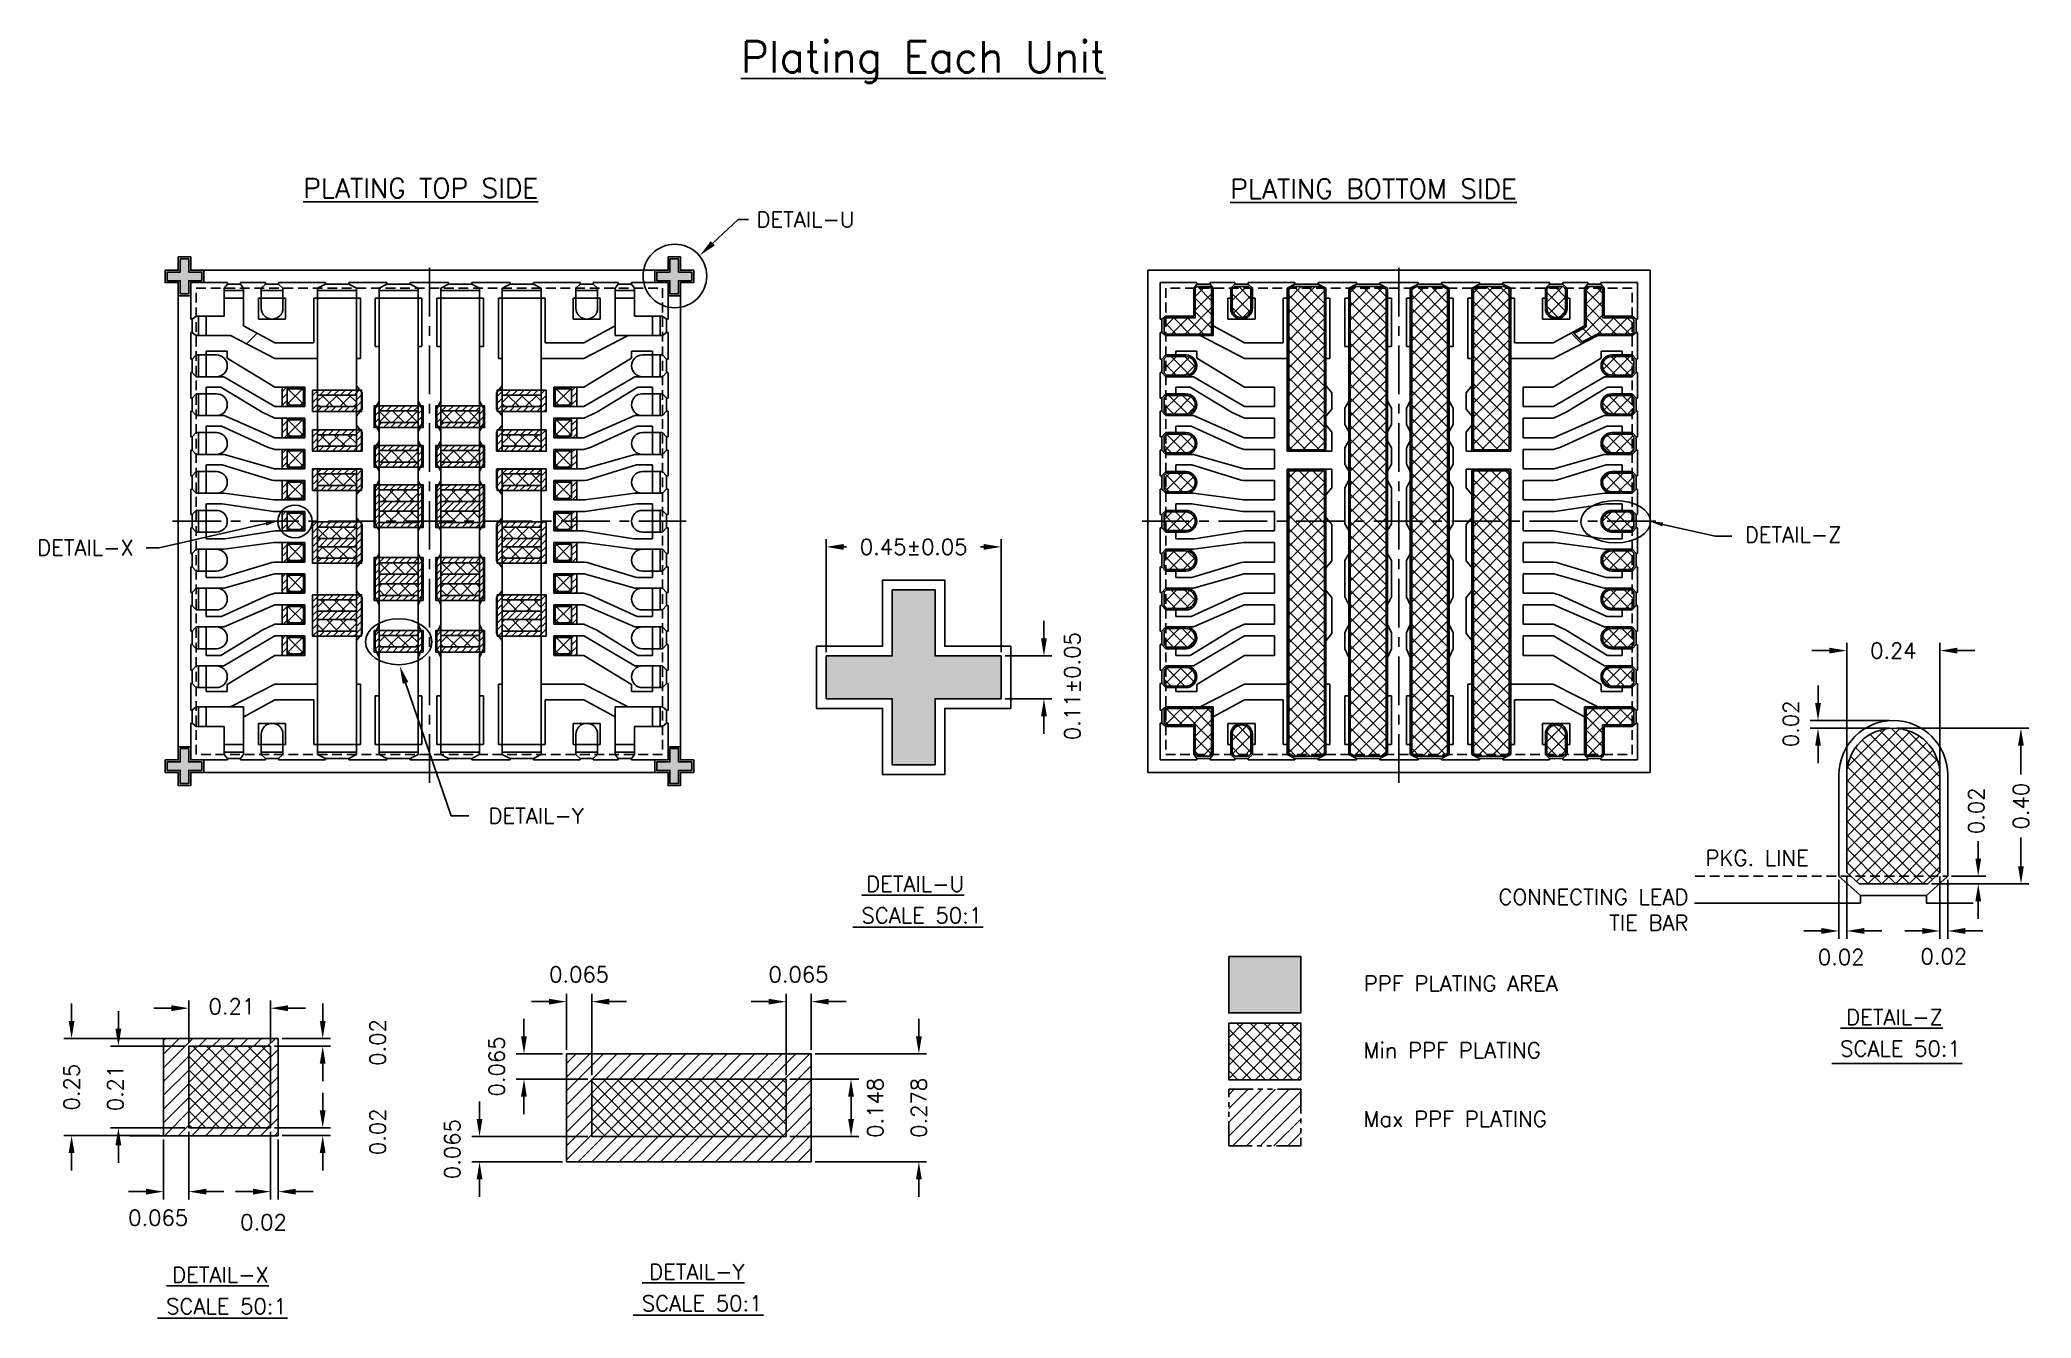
# Model space of a CAD drawing. Extents: x -48 to 208, y -118 to 47.
import ezdxf

# ---------------------------------------------------------------- set-up
doc = ezdxf.new("R2010")
doc.units = 0
doc.header["$LTSCALE"] = 5
doc.header["$MEASUREMENT"] = 0
for name, pattern in [('CENTER', [2, 1.25, -0.25, 0.25, -0.25]), ('HIDDEN', [0.375, 0.25, -0.125]), ('PHANTOM2', [1.25, 0.625, -0.125, 0.125, -0.125, 0.125, -0.125])]:
    doc.linetypes.add(name, pattern=pattern)
doc.layers.get('0').update_dxf_attribs({"linetype": 'CONTINUOUS'})
doc.layers.get('DEFPOINTS').update_dxf_attribs({"linetype": 'CONTINUOUS'})
for name, color, linetype in [('ADDR', 3, 'CONTINUOUS'), ('CENTER', 1, 'CENTER'), ('DIM', 3, 'CONTINUOUS'), ('HIDDEN', 6, 'HIDDEN'), ('Layer1', 4, 'CONTINUOUS'), ('SECTION', 6, 'CONTINUOUS')]:
    doc.layers.add(name, color=color, linetype=linetype)
doc.styles.add('ROMANS', font='romans.shx', dxfattribs={"height": 2})
doc.dimstyles.new('DETAIL-Z', dxfattribs={"dimscale": 25, "dimtxt": 0.08, "dimasz": 0.09, "dimexe": 0.04, "dimexo": 0.02, "dimgap": 0.04, "dimtad": 0, "dimdec": 3, "dimlfac": 0.02, "dimzin": 0, "dimdsep": 46, "dimtxsty": 'ROMANS', "dimcen": 0.04, "dimadec": 0, "dimazin": 0, "dimtfac": 1, "dimtdec": 3, "dimtofl": 0, "dimtmove": 2, "dimatfit": 3, "dimfxl": 1, "dimtolj": 1, "dimtzin": 0, "dimarcsym": 0})
pattern_1 = [(45, (-0.8758, -6.7128), (-0.883883, 0.883883), [])]
pattern_2 = [(45, (-1464.7433, 254.90217), (-0.44194174, 0.44194174), [])]

msp = doc.modelspace()

# ---------------------------------------------------------------- texts
at = {"style": 'ROMANS'}
for s, height, p in [('%%uPlating Each Unit%%u', 4, (42.2958, 42.5249)), ('%%UPLATING TOP SIDE%%U', 2.5, (-13.9971, 26.3953)), ('%%UPLATING BOTTOM SIDE%%U', 2.5, (105.2561, 26.3078))]:
    msp.add_text(s, height=height, dxfattribs=at).set_placement(p)
at = {"char_height": 2, "attachment_point": 3, "style": 'ROMANS'}
for s, insert in [('DETAIL-U', (71.0129, -60.8765)), ('SCALE 50:1', (73.3305, -64.9256)), ('DETAIL-Z', (196.8955, -78.01)), ('SCALE 50:1', (199.2132, -82.0592)), ('DETAIL-{\\Fromans.shx|c0;X}', (-18.4375, -111.1586)), ('DETAIL-{\\Fromans.shx|c0;Y}', (42.7568, -110.7793)), ('SCALE 50:1', (-16.1198, -115.2077)), ('SCALE 50:1', (45.0744, -114.8284))]:
    msp.add_mtext(s, dxfattribs=dict(at, insert=insert))
at = {"layer": 'DIM', "char_height": 2, "style": 'ROMANS'}
for s, insert, attachment_point in [('\\A1;DETAIL-U', (44.3177, 24.5958), 1), ('DETAIL-{\\Fromans.shx|c0;X}', (-35.7951, -17.6181), 3), ('\\A1;DETAIL-Z', (183.8959, -15.9539), 3), ('DETAIL-{\\Fromans.shx|c0;Y}', (22.0902, -52.1083), 3), ('{\\Fromans.shx|c0;PKG. LINE}', (179.6627, -57.5394), 3), ('{\\Fromans.shx|c0;CONNECTING LEAD\\PTIE BAR}', (164.1951, -62.5462), 3)]:
    msp.add_mtext(s, dxfattribs=dict(at, insert=insert, attachment_point=attachment_point))
at = {"layer": 'Layer1', "linetype": 'PHANTOM2', "insert": (145.9778, -91.1064), "char_height": 2, "attachment_point": 3, "style": 'ROMANS'}
msp.add_mtext('M{\\Fromans.shx|c0;ax PPF} PLATING', dxfattribs=at)
at = {"layer": 'SECTION', "char_height": 2, "attachment_point": 3, "style": 'ROMANS'}
for s, insert in [('{\\Fromans.shx|c0;PPF} PLATING{\\Fromans.shx|c0; AREA}', (147.3691, -73.6836)), ('M{\\Fromans.shx|c0;in} {\\Fromans.shx|c0;PPF} PLATING', (145.2109, -82.2777))]:
    msp.add_mtext(s, dxfattribs=dict(at, insert=insert))

# ---------------------------------------------------------------- blocks, each defined once
blk = doc.blocks.new('*D0')
at = {"layer": 'DEFPOINTS', "color": 0, "transparency": 16777216}
for p in [(166, 350.97), (162.75, 349.97), (162.75, 342.77)]:
    blk.add_point(p, dxfattribs=at)
at = {"layer": 'DIM', "color": 0, "lineweight": -2, "transparency": 16777216}
for p, q in [((162.75, 349.47), (162.75, 341.77)), ((166, 350.47), (166, 341.77)), ((160.5, 342.77), (158.25, 342.77)), ((168.25, 342.77), (170.5, 342.77))]:
    blk.add_line(p, q, dxfattribs=at)
at = {"layer": 'DIM', "color": 0, "transparency": 16777216}
for points in [[(160.5, 343.14), (160.5, 342.39), (162.75, 342.77)], [(168.25, 343.14), (168.25, 342.39), (166, 342.77)]]:
    blk.add_solid(points, dxfattribs=at)
at = {"layer": 'DIM', "color": 0, "transparency": 16777216, "insert": (162.07, 339.41), "char_height": 2, "attachment_point": 5, "style": 'ROMANS'}
blk.add_mtext('\\A1;0.065', dxfattribs=at)
blk = doc.blocks.new('*D1')
at = {"layer": 'DEFPOINTS', "color": 0, "transparency": 16777216}
for p in [(176.5, 350.97), (177.5, 349.97), (176.5, 342.77)]:
    blk.add_point(p, dxfattribs=at)
at = {"layer": 'DIM', "color": 0, "lineweight": -2, "transparency": 16777216}
for p, q in [((176.5, 350.47), (176.5, 341.77)), ((177.5, 349.47), (177.5, 341.77)), ((174.25, 342.77), (172, 342.77)), ((179.75, 342.77), (182, 342.77))]:
    blk.add_line(p, q, dxfattribs=at)
at = {"layer": 'DIM', "color": 0, "transparency": 16777216}
for points in [[(174.25, 343.14), (174.25, 342.39), (176.5, 342.77)], [(179.75, 343.14), (179.75, 342.39), (177.5, 342.77)]]:
    blk.add_solid(points, dxfattribs=at)
at = {"layer": 'DIM', "color": 0, "transparency": 16777216, "insert": (175.62, 338.83), "char_height": 2, "attachment_point": 5, "style": 'ROMANS'}
blk.add_mtext('\\A1;0.02', dxfattribs=at)
blk = doc.blocks.new('*D2')
at = {"layer": 'DEFPOINTS', "color": 0, "transparency": 16777216}
for p in [(166, 366.37), (166, 361.47), (176.5, 361.47)]:
    blk.add_point(p, dxfattribs=at)
at = {"layer": 'DIM', "color": 0, "lineweight": -2, "transparency": 16777216}
for p, q in [((163.75, 366.37), (161.5, 366.37)), ((166, 361.97), (166, 367.37)), ((176.5, 361.97), (176.5, 367.37)), ((178.75, 366.37), (181, 366.37))]:
    blk.add_line(p, q, dxfattribs=at)
at = {"layer": 'DIM', "color": 0, "transparency": 16777216}
for points in [[(163.75, 366.74), (163.75, 365.99), (166, 366.37)], [(178.75, 366.74), (178.75, 365.99), (176.5, 366.37)]]:
    blk.add_solid(points, dxfattribs=at)
at = {"layer": 'DIM', "color": 0, "transparency": 16777216, "insert": (171.53, 366.6), "char_height": 2, "attachment_point": 5, "style": 'ROMANS'}
blk.add_mtext('\\A1;0.21', dxfattribs=at)
blk = doc.blocks.new('*D3')
at = {"layer": 'DEFPOINTS', "color": 0, "transparency": 16777216}
for p in [(162.75, 362.47), (150.92, 349.97), (162.75, 349.97)]:
    blk.add_point(p, dxfattribs=at)
at = {"layer": 'DIM', "color": 0, "lineweight": -2, "transparency": 16777216}
for p, q in [((150.92, 364.72), (150.92, 366.97)), ((162.25, 362.47), (149.92, 362.47)), ((162.25, 349.97), (149.92, 349.97)), ((150.92, 347.72), (150.92, 345.47))]:
    blk.add_line(p, q, dxfattribs=at)
at = {"layer": 'DIM', "color": 0, "transparency": 16777216}
for points in [[(150.54, 364.72), (151.29, 364.72), (150.92, 362.47)], [(150.54, 347.72), (151.29, 347.72), (150.92, 349.97)]]:
    blk.add_solid(points, dxfattribs=at)
at = {"layer": 'DIM', "color": 0, "transparency": 16777216, "insert": (150.92, 356.22), "char_height": 2, "attachment_point": 5, "rotation": 90, "style": 'ROMANS'}
blk.add_mtext('\\A1;0.25', dxfattribs=at)
blk = doc.blocks.new('*D4')
at = {"layer": 'DEFPOINTS', "color": 0, "transparency": 16777216}
for p in [(166, 361.47), (156.94, 350.97), (166, 350.97)]:
    blk.add_point(p, dxfattribs=at)
at = {"layer": 'DIM', "color": 0, "lineweight": -2, "transparency": 16777216}
for p, q in [((156.94, 363.72), (156.94, 365.97)), ((165.5, 361.47), (155.94, 361.47)), ((165.5, 350.97), (155.94, 350.97)), ((156.94, 348.72), (156.94, 346.47))]:
    blk.add_line(p, q, dxfattribs=at)
at = {"layer": 'DIM', "color": 0, "transparency": 16777216}
for points in [[(156.56, 363.72), (157.31, 363.72), (156.94, 361.47)], [(156.56, 348.72), (157.31, 348.72), (156.94, 350.97)]]:
    blk.add_solid(points, dxfattribs=at)
at = {"layer": 'DIM', "color": 0, "transparency": 16777216, "insert": (156.54, 356.1), "char_height": 2, "attachment_point": 5, "rotation": 90, "style": 'ROMANS'}
blk.add_mtext('\\A1;0.21', dxfattribs=at)
blk = doc.blocks.new('*D5')
at = {"layer": 'DEFPOINTS', "color": 0, "transparency": 16777216}
for p in [(176.5, 361.47), (177.5, 362.47), (183.22, 361.47)]:
    blk.add_point(p, dxfattribs=at)
at = {"layer": 'DIM', "color": 0, "lineweight": -2, "transparency": 16777216}
for p, q in [((183.22, 364.72), (183.22, 366.97)), ((177, 361.47), (184.22, 361.47)), ((178, 362.47), (184.22, 362.47)), ((183.22, 359.22), (183.22, 356.97))]:
    blk.add_line(p, q, dxfattribs=at)
at = {"layer": 'DIM', "color": 0, "transparency": 16777216}
for points in [[(182.84, 364.72), (183.59, 364.72), (183.22, 362.47)], [(182.84, 359.22), (183.59, 359.22), (183.22, 361.47)]]:
    blk.add_solid(points, dxfattribs=at)
at = {"layer": 'DIM', "color": 0, "transparency": 16777216, "insert": (190.29, 361.97), "char_height": 2, "attachment_point": 5, "rotation": 90, "style": 'ROMANS'}
blk.add_mtext('\\A1;0.02', dxfattribs=at)
blk = doc.blocks.new('*D6')
at = {"layer": 'DEFPOINTS', "color": 0, "transparency": 16777216}
for p in [(176.5, 350.97), (177.5, 349.97), (183.22, 349.97)]:
    blk.add_point(p, dxfattribs=at)
at = {"layer": 'DIM', "color": 0, "lineweight": -2, "transparency": 16777216}
for p, q in [((183.22, 353.22), (183.22, 355.47)), ((177, 350.97), (184.22, 350.97)), ((178, 349.97), (184.22, 349.97)), ((183.22, 347.72), (183.22, 345.47))]:
    blk.add_line(p, q, dxfattribs=at)
at = {"layer": 'DIM', "color": 0, "transparency": 16777216}
for points in [[(182.84, 353.22), (183.59, 353.22), (183.22, 350.97)], [(182.84, 347.72), (183.59, 347.72), (183.22, 349.97)]]:
    blk.add_solid(points, dxfattribs=at)
at = {"layer": 'DIM', "color": 0, "transparency": 16777216, "insert": (190.29, 350.47), "char_height": 2, "attachment_point": 5, "rotation": 90, "style": 'ROMANS'}
blk.add_mtext('\\A1;0.02', dxfattribs=at)
blk = doc.blocks.new('*D7')
at = {"layer": 'DEFPOINTS', "color": 0, "transparency": 16777216}
for p in [(375.57, 402.37), (385.26, 403.37), (385.32, 402.37)]:
    blk.add_point(p, dxfattribs=at)
at = {"layer": 'DIM', "color": 0, "lineweight": -2, "transparency": 16777216}
for p, q in [((375.57, 405.62), (375.57, 407.87)), ((384.76, 403.37), (374.57, 403.37)), ((384.82, 402.37), (374.57, 402.37)), ((375.57, 400.12), (375.57, 397.87))]:
    blk.add_line(p, q, dxfattribs=at)
at = {"layer": 'DIM', "color": 0, "transparency": 16777216}
for points in [[(375.2, 405.62), (375.95, 405.62), (375.57, 403.37)], [(375.2, 400.12), (375.95, 400.12), (375.57, 402.37)]]:
    blk.add_solid(points, dxfattribs=at)
at = {"layer": 'DIM', "color": 0, "transparency": 16777216, "insert": (372.07, 402.94), "char_height": 2, "attachment_point": 5, "rotation": 90, "style": 'ROMANS'}
blk.add_mtext('\\A1;0.02', dxfattribs=at)
blk = doc.blocks.new('*D8')
at = {"layer": 'DEFPOINTS', "color": 0, "transparency": 16777216}
for p in [(378.26, 383.37), (379.26, 383.81), (379.26, 376.3)]:
    blk.add_point(p, dxfattribs=at)
at = {"layer": 'DIM', "color": 0, "lineweight": -2, "transparency": 16777216}
for p, q in [((378.26, 382.87), (378.26, 375.3)), ((379.26, 383.31), (379.26, 375.3)), ((376.01, 376.3), (373.76, 376.3)), ((381.51, 376.3), (383.76, 376.3))]:
    blk.add_line(p, q, dxfattribs=at)
at = {"layer": 'DIM', "color": 0, "transparency": 16777216}
for points in [[(376.01, 376.68), (376.01, 375.93), (378.26, 376.3)], [(381.51, 376.68), (381.51, 375.93), (379.26, 376.3)]]:
    blk.add_solid(points, dxfattribs=at)
at = {"layer": 'DIM', "color": 0, "transparency": 16777216, "insert": (378.56, 372.94), "char_height": 2, "attachment_point": 5, "style": 'ROMANS'}
blk.add_mtext('\\A1;0.02', dxfattribs=at)
blk = doc.blocks.new('*D9')
at = {"layer": 'DEFPOINTS', "color": 0, "transparency": 16777216}
for p in [(389.68, 382.37), (392.26, 383.37), (396.18, 383.37)]:
    blk.add_point(p, dxfattribs=at)
at = {"layer": 'DIM', "color": 0, "lineweight": -2, "transparency": 16777216}
for p, q in [((396.18, 385.62), (396.18, 387.87)), ((390.18, 382.37), (397.18, 382.37)), ((392.76, 383.37), (397.18, 383.37)), ((396.18, 380.12), (396.18, 377.87))]:
    blk.add_line(p, q, dxfattribs=at)
at = {"layer": 'DIM', "color": 0, "transparency": 16777216}
for points in [[(395.81, 385.62), (396.56, 385.62), (396.18, 383.37)], [(395.81, 380.12), (396.56, 380.12), (396.18, 382.37)]]:
    blk.add_solid(points, dxfattribs=at)
at = {"layer": 'DIM', "color": 0, "transparency": 16777216, "insert": (395.93, 391.76), "char_height": 2, "attachment_point": 5, "rotation": 90, "style": 'ROMANS'}
blk.add_mtext('\\A1;0.02', dxfattribs=at)
blk = doc.blocks.new('*D10')
at = {"layer": 'DEFPOINTS', "color": 0, "transparency": 16777216}
for p in [(391.26, 383.81), (392.26, 383.37), (392.26, 376.3)]:
    blk.add_point(p, dxfattribs=at)
at = {"layer": 'DIM', "color": 0, "lineweight": -2, "transparency": 16777216}
for p, q in [((391.26, 383.31), (391.26, 375.3)), ((392.26, 382.87), (392.26, 375.3)), ((389.01, 376.3), (386.76, 376.3)), ((394.51, 376.3), (396.76, 376.3))]:
    blk.add_line(p, q, dxfattribs=at)
at = {"layer": 'DIM', "color": 0, "transparency": 16777216}
for points in [[(389.01, 376.68), (389.01, 375.93), (391.26, 376.3)], [(394.51, 376.68), (394.51, 375.93), (392.26, 376.3)]]:
    blk.add_solid(points, dxfattribs=at)
at = {"layer": 'DIM', "color": 0, "transparency": 16777216, "insert": (391.76, 373.03), "char_height": 2, "attachment_point": 5, "style": 'ROMANS'}
blk.add_mtext('\\A1;0.02', dxfattribs=at)
blk = doc.blocks.new('*D11')
at = {"layer": 'DEFPOINTS', "color": 0, "transparency": 16777216}
for p in [(385.2, 402.37), (401.68, 402.37), (389.68, 382.37)]:
    blk.add_point(p, dxfattribs=at)
at = {"layer": 'DIM', "color": 0, "lineweight": -2, "transparency": 16777216}
for p, q in [((385.7, 402.37), (402.68, 402.37)), ((401.68, 400.12), (401.68, 396.42)), ((401.68, 384.62), (401.68, 388.32)), ((390.18, 382.37), (402.68, 382.37))]:
    blk.add_line(p, q, dxfattribs=at)
at = {"layer": 'DIM', "color": 0, "transparency": 16777216}
for points in [[(401.3, 400.12), (402.05, 400.12), (401.68, 402.37)], [(401.3, 384.62), (402.05, 384.62), (401.68, 382.37)]]:
    blk.add_solid(points, dxfattribs=at)
at = {"layer": 'DIM', "color": 0, "transparency": 16777216, "insert": (401.68, 392.37), "char_height": 2, "attachment_point": 5, "rotation": 90, "style": 'ROMANS'}
blk.add_mtext('\\A1;0.40', dxfattribs=at)
blk = doc.blocks.new('*D12')
at = {"layer": 'DEFPOINTS', "color": 0, "transparency": 16777216}
for p in [(203.39, 349.86), (217.82, 349.86), (214.57, 346.61)]:
    blk.add_point(p, dxfattribs=at)
at = {"layer": 'DIM', "color": 0, "lineweight": -2, "transparency": 16777216}
for p, q in [((203.39, 352.11), (203.39, 354.36)), ((217.32, 349.86), (202.39, 349.86)), ((214.07, 346.61), (202.39, 346.61)), ((203.39, 344.36), (203.39, 342.11))]:
    blk.add_line(p, q, dxfattribs=at)
at = {"layer": 'DIM', "color": 0, "transparency": 16777216}
for points in [[(203.02, 352.11), (203.77, 352.11), (203.39, 349.86)], [(203.02, 344.36), (203.77, 344.36), (203.39, 346.61)]]:
    blk.add_solid(points, dxfattribs=at)
at = {"layer": 'DIM', "color": 0, "transparency": 16777216, "insert": (199.89, 348.24), "char_height": 2, "attachment_point": 5, "rotation": 90, "style": 'ROMANS'}
blk.add_mtext('\\A1;0.065', dxfattribs=at)
blk = doc.blocks.new('*D13')
at = {"layer": 'DEFPOINTS', "color": 0, "transparency": 16777216}
for p in [(246.07, 367.21), (246.07, 360.49), (242.82, 357.24)]:
    blk.add_point(p, dxfattribs=at)
at = {"layer": 'DIM', "color": 0, "lineweight": -2, "transparency": 16777216}
for p, q in [((240.57, 367.21), (238.32, 367.21)), ((242.82, 357.74), (242.82, 368.21)), ((246.07, 360.99), (246.07, 368.21)), ((248.32, 367.21), (250.57, 367.21))]:
    blk.add_line(p, q, dxfattribs=at)
at = {"layer": 'DIM', "color": 0, "transparency": 16777216}
for points in [[(240.57, 367.58), (240.57, 366.83), (242.82, 367.21)], [(248.32, 367.58), (248.32, 366.83), (246.07, 367.21)]]:
    blk.add_solid(points, dxfattribs=at)
at = {"layer": 'DIM', "color": 0, "transparency": 16777216, "insert": (244.44, 370.71), "char_height": 2, "attachment_point": 5, "style": 'ROMANS'}
blk.add_mtext('\\A1;0.065', dxfattribs=at)
blk = doc.blocks.new('*D14')
at = {"layer": 'DEFPOINTS', "color": 0, "transparency": 16777216}
for p in [(209.11, 360.49), (214.57, 360.49), (217.82, 357.24)]:
    blk.add_point(p, dxfattribs=at)
at = {"layer": 'DIM', "color": 0, "lineweight": -2, "transparency": 16777216}
for p, q in [((209.11, 362.74), (209.11, 364.99)), ((214.07, 360.49), (208.11, 360.49)), ((217.32, 357.24), (208.11, 357.24)), ((209.11, 354.99), (209.11, 352.74))]:
    blk.add_line(p, q, dxfattribs=at)
at = {"layer": 'DIM', "color": 0, "transparency": 16777216}
for points in [[(208.73, 362.74), (209.48, 362.74), (209.11, 360.49)], [(208.73, 354.99), (209.48, 354.99), (209.11, 357.24)]]:
    blk.add_solid(points, dxfattribs=at)
at = {"layer": 'DIM', "color": 0, "transparency": 16777216, "insert": (205.61, 358.87), "char_height": 2, "attachment_point": 5, "rotation": 90, "style": 'ROMANS'}
blk.add_mtext('\\A1;0.065', dxfattribs=at)
blk = doc.blocks.new('*D15')
at = {"layer": 'DEFPOINTS', "color": 0, "transparency": 16777216}
for p in [(246.07, 360.49), (259.91, 360.49), (246.07, 346.61)]:
    blk.add_point(p, dxfattribs=at)
at = {"layer": 'DIM', "color": 0, "lineweight": -2, "transparency": 16777216}
for p, q in [((259.91, 362.74), (259.91, 364.99)), ((246.57, 360.49), (260.91, 360.49)), ((246.57, 346.61), (260.91, 346.61)), ((259.91, 344.36), (259.91, 342.11))]:
    blk.add_line(p, q, dxfattribs=at)
at = {"layer": 'DIM', "color": 0, "transparency": 16777216}
for points in [[(259.53, 362.74), (260.28, 362.74), (259.91, 360.49)], [(259.53, 344.36), (260.28, 344.36), (259.91, 346.61)]]:
    blk.add_solid(points, dxfattribs=at)
at = {"layer": 'DIM', "color": 0, "transparency": 16777216, "insert": (259.91, 353.55), "char_height": 2, "attachment_point": 5, "rotation": 90, "style": 'ROMANS'}
blk.add_mtext('\\A1;0.278', dxfattribs=at)
blk = doc.blocks.new('*D16')
at = {"layer": 'DEFPOINTS', "color": 0, "transparency": 16777216}
for p in [(217.82, 367.21), (214.57, 360.49), (217.82, 357.24)]:
    blk.add_point(p, dxfattribs=at)
at = {"layer": 'DIM', "color": 0, "lineweight": -2, "transparency": 16777216}
for p, q in [((212.32, 367.21), (210.07, 367.21)), ((214.57, 360.99), (214.57, 368.21)), ((217.82, 357.74), (217.82, 368.21)), ((220.07, 367.21), (222.32, 367.21))]:
    blk.add_line(p, q, dxfattribs=at)
at = {"layer": 'DIM', "color": 0, "transparency": 16777216}
for points in [[(212.32, 367.58), (212.32, 366.83), (214.57, 367.21)], [(220.07, 367.58), (220.07, 366.83), (217.82, 367.21)]]:
    blk.add_solid(points, dxfattribs=at)
at = {"layer": 'DIM', "color": 0, "transparency": 16777216, "insert": (216.19, 370.71), "char_height": 2, "attachment_point": 5, "style": 'ROMANS'}
blk.add_mtext('\\A1;0.065', dxfattribs=at)
blk = doc.blocks.new('*D17')
at = {"layer": 'DEFPOINTS', "color": 0, "transparency": 16777216}
for p in [(242.82, 357.24), (251.18, 357.24), (242.82, 349.86)]:
    blk.add_point(p, dxfattribs=at)
at = {"layer": 'DIM', "color": 0, "lineweight": -2, "transparency": 16777216}
for p, q in [((243.32, 357.24), (252.18, 357.24)), ((251.18, 352.11), (251.18, 354.99)), ((243.32, 349.86), (252.18, 349.86))]:
    blk.add_line(p, q, dxfattribs=at)
at = {"layer": 'DIM', "color": 0, "transparency": 16777216}
for points in [[(250.81, 354.99), (251.56, 354.99), (251.18, 357.24)], [(250.81, 352.11), (251.56, 352.11), (251.18, 349.86)]]:
    blk.add_solid(points, dxfattribs=at)
at = {"layer": 'DIM', "color": 0, "transparency": 16777216, "insert": (254.3, 353.55), "char_height": 2, "attachment_point": 5, "rotation": 90, "style": 'ROMANS'}
blk.add_mtext('\\A1;0.148', dxfattribs=at)
blk = doc.blocks.new('*D18')
at = {"layer": 'DEFPOINTS', "color": 0, "transparency": 16777216}
for p in [(270.49, 411.68), (276, 411.68), (270.49, 406.18)]:
    blk.add_point(p, dxfattribs=at)
at = {"layer": 'DIM', "color": 0, "lineweight": -2, "transparency": 16777216}
for p, q in [((276, 413.93), (276, 416.18)), ((270.99, 411.68), (277, 411.68)), ((270.99, 406.18), (277, 406.18)), ((276, 403.93), (276, 401.68))]:
    blk.add_line(p, q, dxfattribs=at)
at = {"layer": 'DIM', "color": 0, "transparency": 16777216}
for points in [[(275.62, 413.93), (276.37, 413.93), (276, 411.68)], [(275.62, 403.93), (276.37, 403.93), (276, 406.18)]]:
    blk.add_solid(points, dxfattribs=at)
at = {"layer": 'DIM', "color": 0, "transparency": 16777216, "insert": (279.65, 407.79), "char_height": 2, "attachment_point": 5, "rotation": 90, "style": 'ROMANS'}
blk.add_mtext('\\A1;0.11%%P0.05', dxfattribs=at)
blk = doc.blocks.new('*D19')
at = {"layer": 'DEFPOINTS', "color": 0, "transparency": 16777216}
for p in [(247.99, 425.71), (247.99, 411.68), (270.49, 411.68)]:
    blk.add_point(p, dxfattribs=at)
at = {"layer": 'DIM', "color": 0, "lineweight": -2, "transparency": 16777216}
for p, q in [((247.99, 412.18), (247.99, 426.71)), ((250.24, 425.71), (250.62, 425.71)), ((268.24, 425.71), (267.85, 425.71)), ((270.49, 412.18), (270.49, 426.71))]:
    blk.add_line(p, q, dxfattribs=at)
at = {"layer": 'DIM', "color": 0, "transparency": 16777216}
for points in [[(250.24, 426.08), (250.24, 425.33), (247.99, 425.71)], [(268.24, 426.08), (268.24, 425.33), (270.49, 425.71)]]:
    blk.add_solid(points, dxfattribs=at)
at = {"layer": 'DIM', "color": 0, "transparency": 16777216, "insert": (259.24, 425.71), "char_height": 2, "attachment_point": 5, "style": 'ROMANS'}
blk.add_mtext('\\A1;0.45%%P0.05', dxfattribs=at)
blk = doc.blocks.new('*D20')
at = {"layer": 'DEFPOINTS', "color": 0, "transparency": 16777216}
for p in [(391.26, 412.37), (379.26, 396.37), (391.26, 396.37)]:
    blk.add_point(p, dxfattribs=at)
at = {"layer": 'DIM', "color": 0, "lineweight": -2, "transparency": 16777216}
for p, q in [((379.26, 396.87), (379.26, 413.37)), ((391.26, 396.87), (391.26, 413.37)), ((377.01, 412.37), (374.76, 412.37)), ((393.51, 412.37), (395.76, 412.37))]:
    blk.add_line(p, q, dxfattribs=at)
at = {"layer": 'DIM', "color": 0, "transparency": 16777216}
for points in [[(377.01, 412.74), (377.01, 411.99), (379.26, 412.37)], [(393.51, 412.74), (393.51, 411.99), (391.26, 412.37)]]:
    blk.add_solid(points, dxfattribs=at)
at = {"layer": 'DIM', "color": 0, "transparency": 16777216, "insert": (385.26, 412.37), "char_height": 2, "attachment_point": 5, "style": 'ROMANS'}
blk.add_mtext('\\A1;0.24', dxfattribs=at)

# ---------------------------------------------------------------- dimensions: what is measured, and where the dimension line sits
at = {"layer": 'DIM'}
dim = msp.add_linear_dim(base=(53.2736, -18.5178), p1=(75.7736, -32.5457), p2=(53.2736, -32.5457), text='<>%%P0.05', dimstyle='DETAIL-Z', override={"dimdec": 2}, dxfattribs=at)
dim.commit()
dim.dimension.update_dxf_attribs({"geometry": '*D19', "text_midpoint": (64.5236, -18.5178), "dimtype": 128, "insert": (-194.7117, -444.2256)})
dim = msp.add_linear_dim(base=(81.2864, -32.5457), p1=(75.7736, -38.0457), p2=(75.7736, -32.5457), angle=90, text='<>%%P0.05', dimstyle='DETAIL-Z', override={"dimdec": 2}, dxfattribs=at)
dim.commit()
dim.dimension.update_dxf_attribs({"geometry": '*D18', "text_midpoint": (84.9359, -36.438), "dimtype": 128, "insert": (-194.7117, -444.2256)})
dim = msp.add_linear_dim(base=(196.548, -31.8597), p1=(184.548, -47.8549), p2=(196.548, -47.8549), dimstyle='DETAIL-Z', override={"dimdec": 2, "dimtmove": 1}, dxfattribs=at)
dim.commit()
dim.dimension.update_dxf_attribs({"geometry": '*D20', "text_midpoint": (190.548, -31.8597), "insert": (-194.7117, -444.2256)})
for base, p1, p2, angle, override, picture, middle in [((180.8627, -41.8549), (190.548, -40.8549), (190.6109, -41.8549), 90, {"dimdec": 2}, '*D7', (177.3584, -41.2901)), ((201.4727, -60.8549), (194.9716, -61.8549), (197.548, -60.8549), 90, {"dimdec": 2, "dimtmove": 1}, '*D9', (201.2204, -52.4697)), ((-37.7731, -93.259), (-28.7156, -82.759), (-28.7156, -93.259), 270, {"dimdec": 2}, '*D4', (-38.168, -88.1233))]:
    dim = msp.add_linear_dim(base=base, p1=p1, p2=p2, angle=angle, dimstyle='DETAIL-Z', override=override, dxfattribs=at)
    dim.commit()
    dim.dimension.update_dxf_attribs({"geometry": picture, "text_midpoint": middle, "dimtype": 128, "insert": (-194.7117, -444.2256)})
for base, p1, p2, angle, override, picture, middle in [((206.9669, -41.8549), (194.9716, -61.8549), (190.4851, -41.8549), 90, {"dimdec": 2, "dimtmove": 1}, '*D11', (206.9669, -51.8549)), ((-43.7947, -94.259), (-31.9656, -81.759), (-31.9656, -94.259), 270, {"dimdec": 2}, '*D3', (-43.7947, -88.009)), ((-11.4933, -82.759), (-17.2156, -81.759), (-18.2156, -82.759), 270, {"dimdec": 2}, '*D5', (-4.4219, -82.259)), ((-11.4933, -94.259), (-18.2156, -93.259), (-17.2156, -94.259), 270, {"dimdec": 2}, '*D6', (-4.4219, -93.759))]:
    dim = msp.add_linear_dim(base=base, p1=p1, p2=p2, angle=angle, dimstyle='DETAIL-Z', override=override, dxfattribs=at)
    dim.commit()
    dim.dimension.update_dxf_attribs({"geometry": picture, "text_midpoint": middle, "insert": (-194.7117, -444.2256)})
for base, p1, p2, picture, middle in [((184.548, -67.9217), (183.548, -60.8549), (184.548, -60.4109), '*D8', (183.8496, -71.2825)), ((197.548, -67.9217), (196.548, -60.4141), (197.548, -60.8549), '*D10', (197.0517, -71.1973)), ((-28.7156, -77.8558), (-18.2156, -82.759), (-28.7156, -82.759), '*D2', (-23.1792, -77.6263)), ((-18.2156, -101.4567), (-17.2156, -94.259), (-18.2156, -93.259), '*D1', (-19.0911, -105.3944))]:
    dim = msp.add_linear_dim(base=base, p1=p1, p2=p2, dimstyle='DETAIL-Z', override={"dimdec": 2}, dxfattribs=at)
    dim.commit()
    dim.dimension.update_dxf_attribs({"geometry": picture, "text_midpoint": middle, "dimtype": 128, "insert": (-194.7117, -444.2256)})
for base, p1, p2, angle, picture, middle in [((23.1078, -77.0187), (19.8578, -83.7345), (23.1078, -86.9845), 180, '*D16', (21.4828, -73.5187)), ((14.3975, -83.7345), (23.1078, -86.9845), (19.8578, -83.7345), 90, '*D14', (10.8975, -85.3595)), ((65.1947, -83.7345), (51.3573, -97.6146), (51.3573, -83.7345), 90, '*D15', (65.1947, -90.6746)), ((8.6802, -94.3646), (19.8578, -97.6146), (23.1078, -94.3646), 90, '*D12', (5.1802, -95.9896))]:
    dim = msp.add_linear_dim(base=base, p1=p1, p2=p2, angle=angle, dimstyle='DETAIL-Z', dxfattribs=at)
    dim.commit()
    dim.dimension.update_dxf_attribs({"geometry": picture, "text_midpoint": middle, "insert": (-194.7117, -444.2256)})
dim = msp.add_linear_dim(base=(51.3573, -77.0187), p1=(48.1073, -86.9845), p2=(51.3573, -83.7345), dimstyle='DETAIL-Z', dxfattribs=at)
dim.commit()
dim.dimension.update_dxf_attribs({"geometry": '*D13', "text_midpoint": (49.7323, -73.5187), "insert": (-194.7117, -444.2256)})
dim = msp.add_linear_dim(base=(56.4709, -86.9845), p1=(48.1073, -94.3646), p2=(48.1073, -86.9845), angle=90, dimstyle='DETAIL-Z', dxfattribs=at)
dim.commit()
dim.dimension.update_dxf_attribs({"geometry": '*D17', "text_midpoint": (59.5924, -90.6746), "dimtype": 128, "insert": (-194.7117, -444.2256)})
dim = msp.add_linear_dim(base=(-31.9656, -101.4567), p1=(-28.7156, -93.259), p2=(-31.9656, -94.259), dimstyle='DETAIL-Z', dxfattribs=at)
dim.commit()
dim.dimension.update_dxf_attribs({"geometry": '*D0', "text_midpoint": (-32.64, -104.8148), "dimtype": 128, "insert": (-194.7117, -444.2256)})

# ---------------------------------------------------------------- hatches: boundary and pattern name
at = {"layer": 'Layer1'}
h = msp.add_hatch(dxfattribs=at)
h.set_pattern_fill('ANSI31', color=256, scale=5, style=0)
h.set_pattern_definition(pattern_2)
h.paths.add_polyline_path([(-13.7707, 2.0294), (-16.7207, 2.0294), (-16.7207, -0.4706), (-13.7707, -0.4706)])
h.paths.add_polyline_path([(-16.0707, 1.8294), (-13.9707, 1.8294), (-13.9707, -0.2706), (-16.0707, -0.2706)], flags=16)
h = msp.add_hatch(dxfattribs=at)
h.set_pattern_fill('ANSI31', color=256, scale=5, style=0)
h.set_pattern_definition(pattern_2)
h.paths.add_polyline_path([(1.4186, -8.2567), (1.4186, -5.4807), (-4.8812, -5.4807), (-4.8812, -8.2567)])
h.paths.add_polyline_path([(-4.2312, -7.6067), (-4.2312, -6.1307), (0.7686, -6.1307), (0.7686, -7.6067)], flags=16)
h.paths.add_polyline_path([(1.4186, -3.1591), (1.4186, -0.3831), (-4.8812, -0.3831), (-4.8812, -3.1591)])
h.paths.add_polyline_path([(-4.2312, -2.5091), (-4.2312, -1.0331), (0.7686, -1.0331), (0.7686, -2.5091)], flags=16)
h.paths.add_polyline_path([(-6.5013, 1.6618), (-12.8012, 1.6618), (-12.8012, -1.1142), (-6.5013, -1.1142)])
h.paths.add_polyline_path([(-7.1513, -0.4642), (-12.1512, -0.4642), (-12.1512, 1.0118), (-7.1513, 1.0118)], flags=16)
h.paths.add_polyline_path([(-6.5013, -3.4358), (-12.8012, -3.4358), (-12.8012, -6.2118), (-6.5013, -6.2118)])
h.paths.add_polyline_path([(-7.1513, -5.5618), (-12.1512, -5.5618), (-12.1512, -4.0858), (-7.1513, -4.0858)], flags=16)
h.paths.add_polyline_path([(-6.5013, -8.4835), (-12.8012, -8.4835), (-12.8012, -11.2595), (-6.5013, -11.2595)])
h.paths.add_polyline_path([(-7.1513, -10.6095), (-12.1512, -10.6095), (-12.1512, -9.1335), (-7.1513, -9.1335)], flags=16)
h.paths.add_polyline_path([(-4.8812, -16.0389), (1.4186, -16.0389), (1.4186, -10.5314), (-4.8812, -10.5314)])
h.paths.add_polyline_path([(-4.2312, -11.1814), (0.7686, -11.1814), (0.7686, -12.6574), (-4.2312, -12.6574)], flags=16)
h.paths.add_polyline_path([(-4.2312, -13.9129), (0.7686, -13.9129), (0.7686, -15.3889), (-4.2312, -15.3889)], flags=16)
h.paths.add_polyline_path([(-6.5013, -15.3108), (-12.8012, -15.3108), (-12.8012, -20.6258), (-6.5013, -20.6258)])
h.paths.add_polyline_path([(-7.1513, -17.4368), (-12.1512, -17.4368), (-12.1512, -15.9608), (-7.1513, -15.9608)], flags=16)
h.paths.add_polyline_path([(-7.1513, -18.4997), (-7.1513, -19.9758), (-12.1512, -19.9758), (-12.1512, -18.4997)], flags=16)
h.paths.add_polyline_path([(-4.8812, -25.4052), (1.4186, -25.4052), (1.4186, -19.9006), (-4.8812, -19.9006)])
h.paths.add_polyline_path([(-4.2282, -20.5506), (0.7716, -20.5506), (0.7716, -22.0266), (-4.2282, -22.0266)], flags=16)
h.paths.add_polyline_path([(-4.2312, -23.2791), (0.7686, -23.2791), (0.7686, -24.7552), (-4.2312, -24.7552)], flags=16)
h.paths.add_polyline_path([(-6.5013, -24.6771), (-12.8012, -24.6771), (-12.8012, -29.992), (-6.5013, -29.992)])
h.paths.add_polyline_path([(-7.1513, -26.8031), (-12.1512, -26.8031), (-12.1512, -25.3271), (-7.1513, -25.3271)], flags=16)
h.paths.add_polyline_path([(-7.1513, -27.866), (-7.1513, -29.342), (-12.1512, -29.342), (-12.1512, -27.866)], flags=16)
h.paths.add_polyline_path([(-4.8812, -32.0399), (1.4186, -32.0399), (1.4186, -29.2639), (-4.8812, -29.2639)])
h.paths.add_polyline_path([(-4.2312, -29.9139), (0.7686, -29.9139), (0.7686, -31.3899), (-4.2312, -31.3899)], flags=16)
h = msp.add_hatch(dxfattribs=at)
h.set_pattern_fill('ANSI31', color=256, scale=5, style=0)
h.set_pattern_definition(pattern_2)
h.paths.add_polyline_path([(9.3399, -5.4807), (3.04, -5.4807), (3.04, -8.2567), (9.3399, -8.2567)])
h.paths.add_polyline_path([(8.6899, -6.1307), (8.6899, -7.6067), (3.69, -7.6067), (3.69, -6.1307)], flags=16)
h.paths.add_polyline_path([(9.3399, -0.3831), (3.04, -0.3831), (3.04, -3.1591), (9.3399, -3.1591)])
h.paths.add_polyline_path([(8.6899, -1.0331), (8.6899, -2.5091), (3.69, -2.5091), (3.69, -1.0331)], flags=16)
h.paths.add_polyline_path([(17.2599, 1.6618), (10.96, 1.6618), (10.96, -1.1142), (17.2599, -1.1142)])
h.paths.add_polyline_path([(16.6099, 1.0118), (16.6099, -0.4642), (11.61, -0.4642), (11.61, 1.0118)], flags=16)
h.paths.add_polyline_path([(17.2599, -3.4358), (10.96, -3.4358), (10.96, -6.2118), (17.2599, -6.2118)])
h.paths.add_polyline_path([(16.6099, -4.0858), (16.6099, -5.5618), (11.61, -5.5618), (11.61, -4.0858)], flags=16)
h.paths.add_polyline_path([(17.2599, -8.4835), (10.96, -8.4835), (10.96, -11.2595), (17.2599, -11.2595)])
h.paths.add_polyline_path([(16.6099, -9.1335), (16.6099, -10.6095), (11.61, -10.6095), (11.61, -9.1335)], flags=16)
h.paths.add_polyline_path([(9.3399, -10.5314), (3.04, -10.5314), (3.04, -16.0389), (9.3399, -16.0389)])
h.paths.add_polyline_path([(8.6899, -11.1814), (8.6899, -12.6574), (3.69, -12.6574), (3.69, -11.1814)], flags=16)
h.paths.add_polyline_path([(8.6899, -13.9129), (8.6899, -15.3889), (3.69, -15.3889), (3.69, -13.9129)], flags=16)
h.paths.add_polyline_path([(17.2599, -15.3108), (10.96, -15.3108), (10.96, -20.6258), (17.2599, -20.6258)])
h.paths.add_polyline_path([(16.6099, -15.9608), (16.6099, -17.4368), (11.61, -17.4368), (11.61, -15.9608)], flags=16)
h.paths.add_polyline_path([(16.6099, -18.4997), (16.6099, -19.9758), (11.61, -19.9758), (11.61, -18.4997)], flags=16)
h.paths.add_polyline_path([(9.3399, -19.9006), (3.04, -19.9006), (3.04, -25.4052), (9.3399, -25.4052)])
h.paths.add_polyline_path([(8.6869, -20.5506), (8.6869, -22.0266), (3.687, -22.0266), (3.687, -20.5506)], flags=16)
h.paths.add_polyline_path([(8.6899, -23.2791), (8.6899, -24.7552), (3.69, -24.7552), (3.69, -23.2791)], flags=16)
h.paths.add_polyline_path([(17.2599, -24.6771), (10.96, -24.6771), (10.96, -29.992), (17.2599, -29.992)])
h.paths.add_polyline_path([(16.6099, -25.3271), (16.6099, -26.8031), (11.61, -26.8031), (11.61, -25.3271)], flags=16)
h.paths.add_polyline_path([(16.6099, -27.866), (16.6099, -29.342), (11.61, -29.342), (11.61, -27.866)], flags=16)
h.paths.add_polyline_path([(9.3399, -29.2639), (3.04, -29.2639), (3.04, -32.0399), (9.3399, -32.0399)])
h.paths.add_polyline_path([(8.6899, -29.9139), (8.6899, -31.3899), (3.69, -31.3899), (3.69, -29.9139)], flags=16)
h = msp.add_hatch(dxfattribs=at)
h.set_pattern_fill('ANSI31', color=256, scale=5, style=0)
h.set_pattern_definition(pattern_2)
h.paths.add_polyline_path([(18.2294, 2.0294), (21.1794, 2.0294), (21.1794, -0.4706), (18.2294, -0.4706)])
h.paths.add_polyline_path([(20.5294, 1.8294), (18.4294, 1.8294), (18.4294, -0.2706), (20.5294, -0.2706)], flags=16)
h = msp.add_hatch(dxfattribs=at)
h.set_pattern_fill('ANSI31', color=256, scale=5, style=0)
h.set_pattern_definition(pattern_2)
h.paths.add_polyline_path([(-13.7707, -1.9706), (-16.7207, -1.9706), (-16.7207, -4.4706), (-13.7707, -4.4706)])
h.paths.add_polyline_path([(-16.0707, -2.1706), (-13.9707, -2.1706), (-13.9707, -4.2706), (-16.0707, -4.2706)], flags=16)
h = msp.add_hatch(dxfattribs=at)
h.set_pattern_fill('ANSI31', color=256, scale=5, style=0)
h.set_pattern_definition(pattern_2)
h.paths.add_polyline_path([(18.2294, -1.9706), (21.1794, -1.9706), (21.1794, -4.4706), (18.2294, -4.4706)])
h.paths.add_polyline_path([(20.5294, -2.1706), (18.4294, -2.1706), (18.4294, -4.2706), (20.5294, -4.2706)], flags=16)
h = msp.add_hatch(dxfattribs=at)
h.set_pattern_fill('ANSI31', color=256, scale=5, style=0)
h.set_pattern_definition(pattern_2)
h.paths.add_polyline_path([(-13.7707, -5.9706), (-16.7207, -5.9706), (-16.7207, -8.4706), (-13.7707, -8.4706)])
h.paths.add_polyline_path([(-16.0707, -6.1706), (-13.9707, -6.1706), (-13.9707, -8.2706), (-16.0707, -8.2706)], flags=16)
h = msp.add_hatch(dxfattribs=at)
h.set_pattern_fill('ANSI31', color=256, scale=5, style=0)
h.set_pattern_definition(pattern_2)
h.paths.add_polyline_path([(18.2294, -5.9706), (21.1794, -5.9706), (21.1794, -8.4706), (18.2294, -8.4706)])
h.paths.add_polyline_path([(20.5294, -6.1706), (18.4294, -6.1706), (18.4294, -8.2706), (20.5294, -8.2706)], flags=16)
h = msp.add_hatch(dxfattribs=at)
h.set_pattern_fill('ANSI31', color=256, scale=5, style=0)
h.set_pattern_definition(pattern_2)
h.paths.add_polyline_path([(-13.7707, -9.9706), (-16.7207, -9.9706), (-16.7207, -12.4706), (-13.7707, -12.4706)])
h.paths.add_polyline_path([(-16.0707, -10.1706), (-13.9707, -10.1706), (-13.9707, -12.2706), (-16.0707, -12.2706)], flags=16)
h = msp.add_hatch(dxfattribs=at)
h.set_pattern_fill('ANSI31', color=256, scale=5, style=0)
h.set_pattern_definition(pattern_2)
h.paths.add_polyline_path([(18.2294, -9.9706), (21.1794, -9.9706), (21.1794, -12.4706), (18.2294, -12.4706)])
h.paths.add_polyline_path([(20.5294, -10.1706), (18.4294, -10.1706), (18.4294, -12.2706), (20.5294, -12.2706)], flags=16)
h = msp.add_hatch(dxfattribs=at)
h.set_pattern_fill('ANSI31', color=256, scale=5, style=0)
h.set_pattern_definition(pattern_2)
h.paths.add_polyline_path([(-13.7707, -13.9706), (-16.7207, -13.9706), (-16.7207, -16.4706), (-13.7707, -16.4706)])
h.paths.add_polyline_path([(-16.0707, -14.1706), (-13.9707, -14.1706), (-13.9707, -16.2706), (-16.0707, -16.2706)], flags=16)
h = msp.add_hatch(dxfattribs=at)
h.set_pattern_fill('ANSI31', color=256, scale=5, style=0)
h.set_pattern_definition(pattern_2)
h.paths.add_polyline_path([(18.2294, -13.9706), (21.1794, -13.9706), (21.1794, -16.4706), (18.2294, -16.4706)])
h.paths.add_polyline_path([(20.5294, -14.1706), (18.4294, -14.1706), (18.4294, -16.2706), (20.5294, -16.2706)], flags=16)
h = msp.add_hatch(dxfattribs=at)
h.set_pattern_fill('ANSI31', color=256, scale=5, style=0)
h.set_pattern_definition(pattern_2)
h.paths.add_polyline_path([(-13.7707, -17.9706), (-16.7207, -17.9706), (-16.7207, -20.4706), (-13.7707, -20.4706)])
h.paths.add_polyline_path([(-16.0707, -18.1706), (-13.9707, -18.1706), (-13.9707, -20.2706), (-16.0707, -20.2706)], flags=16)
h = msp.add_hatch(dxfattribs=at)
h.set_pattern_fill('ANSI31', color=256, scale=5, style=0)
h.set_pattern_definition(pattern_2)
h.paths.add_polyline_path([(18.2294, -17.9706), (21.1794, -17.9706), (21.1794, -20.4706), (18.2294, -20.4706)])
h.paths.add_polyline_path([(20.5294, -18.1706), (18.4294, -18.1706), (18.4294, -20.2706), (20.5294, -20.2706)], flags=16)
h = msp.add_hatch(dxfattribs=at)
h.set_pattern_fill('ANSI31', color=256, scale=5, style=0)
h.set_pattern_definition(pattern_2)
h.paths.add_polyline_path([(-13.7707, -21.9706), (-16.7207, -21.9706), (-16.7207, -24.4706), (-13.7707, -24.4706)])
h.paths.add_polyline_path([(-16.0707, -22.1706), (-13.9707, -22.1706), (-13.9707, -24.2706), (-16.0707, -24.2706)], flags=16)
h = msp.add_hatch(dxfattribs=at)
h.set_pattern_fill('ANSI31', color=256, scale=5, style=0)
h.set_pattern_definition(pattern_2)
h.paths.add_polyline_path([(18.2294, -21.9706), (21.1794, -21.9706), (21.1794, -24.4706), (18.2294, -24.4706)])
h.paths.add_polyline_path([(20.5294, -22.1706), (18.4294, -22.1706), (18.4294, -24.2706), (20.5294, -24.2706)], flags=16)
h = msp.add_hatch(dxfattribs=at)
h.set_pattern_fill('ANSI31', color=256, scale=5, style=0)
h.set_pattern_definition(pattern_2)
h.paths.add_polyline_path([(-13.7707, -25.9706), (-16.7207, -25.9706), (-16.7207, -28.4706), (-13.7707, -28.4706)])
h.paths.add_polyline_path([(-16.0707, -26.1706), (-13.9707, -26.1706), (-13.9707, -28.2706), (-16.0707, -28.2706)], flags=16)
h = msp.add_hatch(dxfattribs=at)
h.set_pattern_fill('ANSI31', color=256, scale=5, style=0)
h.set_pattern_definition(pattern_2)
h.paths.add_polyline_path([(18.2294, -25.9706), (21.1794, -25.9706), (21.1794, -28.4706), (18.2294, -28.4706)])
h.paths.add_polyline_path([(20.5294, -26.1706), (18.4294, -26.1706), (18.4294, -28.2706), (20.5294, -28.2706)], flags=16)
h = msp.add_hatch(dxfattribs=at)
h.set_pattern_fill('ANSI31', color=256, scale=5, style=0)
h.set_pattern_definition(pattern_2)
h.paths.add_polyline_path([(-13.7707, -29.9706), (-16.7207, -29.9706), (-16.7207, -32.4706), (-13.7707, -32.4706)])
h.paths.add_polyline_path([(-16.0707, -30.1706), (-13.9707, -30.1706), (-13.9707, -32.2706), (-16.0707, -32.2706)], flags=16)
h = msp.add_hatch(dxfattribs=at)
h.set_pattern_fill('ANSI31', color=256, scale=5, style=0)
h.set_pattern_definition(pattern_2)
h.paths.add_polyline_path([(18.2294, -29.9706), (21.1794, -29.9706), (21.1794, -32.4706), (18.2294, -32.4706)])
h.paths.add_polyline_path([(20.5294, -30.1706), (18.4294, -30.1706), (18.4294, -32.2706), (20.5294, -32.2706)], flags=16)
h = msp.add_hatch(dxfattribs=at)
h.set_pattern_fill('ANSI31', color=256, scale=10, style=0)
h.set_pattern_definition(pattern_1)
h.paths.add_polyline_path([(-17.2156, -94.259), (-17.2156, -81.759), (-31.9656, -81.759), (-31.9656, -94.259)])
h.paths.add_polyline_path([(-28.7156, -82.759), (-18.2156, -82.759), (-18.2156, -93.259), (-28.7156, -93.259)], flags=16)
h = msp.add_hatch(dxfattribs=at)
h.set_pattern_fill('ANSI31', color=256, scale=10, style=0)
h.set_pattern_definition(pattern_1)
h.paths.add_polyline_path([(19.8578, -83.7345), (19.8578, -97.6146), (51.3573, -97.6146), (51.3573, -83.7345)])
h.paths.add_polyline_path([(48.1073, -86.9845), (48.1073, -94.3646), (23.1078, -94.3646), (23.1078, -86.9845)], flags=16)
h = msp.add_hatch(dxfattribs=at)
h.set_pattern_fill('ANSI31', color=256, scale=10, style=0)
h.set_pattern_definition([(45, (120.6267, -31.0125), (-0.883883, 0.883883), [])])
h.paths.add_polyline_path([(114.3181, -88.2943), (105.0593, -88.2943), (105.0593, -95.5655), (114.3181, -95.5655)])
at = {"layer": 'SECTION'}
h = msp.add_hatch(color=256, dxfattribs=at)
h.paths.add_polyline_path([(-27.0207, 16.8294), (-28.7207, 16.8294), (-28.7207, 18.5294), (-29.8207, 18.5294), (-29.8207, 16.8294), (-31.5207, 16.8294), (-31.5207, 15.7294), (-29.8207, 15.7294), (-29.8207, 14.0294), (-28.7207, 14.0294), (-28.7207, 15.7294), (-27.0207, 15.7294)])
h.paths.add_polyline_path([(35.9793, 16.8294), (34.2793, 16.8294), (34.2793, 18.5294), (33.1793, 18.5294), (33.1793, 16.8294), (31.4793, 16.8294), (31.4793, 15.7294), (33.1793, 15.7294), (33.1793, 14.0294), (34.2793, 14.0294), (34.2793, 15.7294), (35.9793, 15.7294)])
h = msp.add_hatch(dxfattribs=at)
h.set_pattern_fill('ANSI37,_O', color=256, scale=10)
h.set_pattern_definition([(45, (-1698.0602, 254.9022), (-0.8838835, 0.8838835), []), (135, (-1698.0602, 254.9022), (-0.8838835, -0.8838835), [])])
h.paths.add_polyline_path([(102.8578, 14.7097), (102.6436, 14.9794), (100.9759, 14.9794), (100.7578, 14.7088), (100.7578, 10.9694), (97.0184, 10.9694), (96.7478, 10.7514), (96.7478, 9.0836), (97.0176, 8.8694), (102.8578, 8.8694)])
edge = h.paths.add_edge_path()
edge.add_line((99.5478, 5.9794), (97.0366, 5.9794))
edge.add_line((97.0366, 5.9794), (96.7478, 5.66))
edge.add_line((96.7478, 5.66), (96.7478, 3.8947))
edge.add_line((96.7478, 3.8947), (97.036, 3.5794))
edge.add_line((97.036, 3.5794), (99.5478, 3.5794))
edge.add_arc((99.5478, 4.7794), 1.2, 270, 450)
edge = h.paths.add_edge_path()
edge.add_line((99.5478, 0.9794), (97.0366, 0.9794))
edge.add_line((97.0366, 0.9794), (96.7478, 0.66))
edge.add_line((96.7478, 0.66), (96.7478, -1.1053))
edge.add_line((96.7478, -1.1053), (97.036, -1.4206))
edge.add_line((97.036, -1.4206), (99.5478, -1.4206))
edge.add_arc((99.5478, -0.2206), 1.2, 270, 450)
edge = h.paths.add_edge_path()
edge.add_line((99.5478, -4.0206), (97.0366, -4.0206))
edge.add_line((97.0366, -4.0206), (96.7478, -4.34))
edge.add_line((96.7478, -4.34), (96.7478, -6.1053))
edge.add_line((96.7478, -6.1053), (97.036, -6.4206))
edge.add_line((97.036, -6.4206), (99.5478, -6.4206))
edge.add_arc((99.5478, -5.2206), 1.2, 270, 450)
edge = h.paths.add_edge_path()
edge.add_line((99.5478, -9.0206), (97.0366, -9.0206))
edge.add_line((97.0366, -9.0206), (96.7478, -9.34))
edge.add_line((96.7478, -9.34), (96.7478, -11.1053))
edge.add_line((96.7478, -11.1053), (97.036, -11.4206))
edge.add_line((97.036, -11.4206), (99.5478, -11.4206))
edge.add_arc((99.5478, -10.2206), 1.2, 270, 450)
edge = h.paths.add_edge_path()
edge.add_line((99.5478, -14.0206), (97.036, -14.0206))
edge.add_line((97.036, -14.0206), (96.7478, -14.3359))
edge.add_line((96.7478, -14.3359), (96.7478, -16.1012))
edge.add_line((96.7478, -16.1012), (97.0366, -16.4206))
edge.add_line((97.0366, -16.4206), (99.5478, -16.4206))
edge.add_arc((99.5478, -15.2206), 1.2, 270, 450)
edge = h.paths.add_edge_path()
edge.add_line((99.5478, -19.0206), (97.036, -19.0206))
edge.add_line((97.036, -19.0206), (96.7478, -19.3359))
edge.add_line((96.7478, -19.3359), (96.7478, -21.1012))
edge.add_line((96.7478, -21.1012), (97.0366, -21.4206))
edge.add_line((97.0366, -21.4206), (99.5478, -21.4206))
edge.add_arc((99.5478, -20.2206), 1.2, 270, 450)
edge = h.paths.add_edge_path()
edge.add_line((99.5478, -24.0206), (97.036, -24.0206))
edge.add_line((97.036, -24.0206), (96.7478, -24.3359))
edge.add_line((96.7478, -24.3359), (96.7478, -26.1012))
edge.add_line((96.7478, -26.1012), (97.0366, -26.4206))
edge.add_line((97.0366, -26.4206), (99.5478, -26.4206))
edge.add_arc((99.5478, -25.2206), 1.2, 270, 450)
edge = h.paths.add_edge_path()
edge.add_line((99.5478, -29.0206), (97.036, -29.0206))
edge.add_line((97.036, -29.0206), (96.7478, -29.3359))
edge.add_line((96.7478, -29.3359), (96.7478, -31.1012))
edge.add_line((96.7478, -31.1012), (97.0366, -31.4206))
edge.add_line((97.0366, -31.4206), (99.5478, -31.4206))
edge.add_arc((99.5478, -30.2206), 1.2, 270, 450)
edge = h.paths.add_edge_path()
edge.add_line((99.5478, -34.0206), (97.036, -34.0206))
edge.add_line((97.036, -34.0206), (96.7478, -34.3359))
edge.add_line((96.7478, -34.3359), (96.7478, -36.1012))
edge.add_line((96.7478, -36.1012), (97.0366, -36.4206))
edge.add_line((97.0366, -36.4206), (99.5478, -36.4206))
edge.add_arc((99.5478, -35.2206), 1.2, 270, 450)
h.paths.add_polyline_path([(102.8578, -39.3106), (97.0176, -39.3106), (96.7478, -39.5248), (96.7478, -41.1926), (97.0184, -41.4106), (100.7578, -41.4106), (100.7578, -45.15), (100.9759, -45.4206), (102.6436, -45.4206), (102.8578, -45.1508)])
edge = h.paths.add_edge_path()
edge.add_arc((106.7078, -42.6206), 1.2, 0, 180)
edge.add_line((105.5078, -42.6206), (105.5078, -45.1321))
edge.add_line((105.5078, -45.1321), (105.8251, -45.4206))
edge.add_line((105.8251, -45.4206), (107.5905, -45.4206))
edge.add_line((107.5905, -45.4206), (107.9078, -45.1321))
edge.add_line((107.9078, -45.1321), (107.9078, -42.6206))
h.paths.add_polyline_path([(117.3678, -8.7206), (112.7678, -8.7206), (112.7678, -45.097), (113.415, -45.4206), (116.7206, -45.4206), (117.3678, -45.097)])
h.paths.add_polyline_path([(125.2878, 14.6558), (124.6406, 14.9794), (121.335, 14.9794), (120.6878, 14.6558), (120.6878, -45.097), (121.335, -45.4206), (124.6406, -45.4206), (125.2878, -45.097)])
h.paths.add_polyline_path([(133.2078, 14.6558), (132.5606, 14.9794), (129.2552, 14.9794), (128.6078, 14.6556), (128.6078, -45.097), (129.255, -45.4206), (132.5606, -45.4206), (133.2078, -45.097)])
h.paths.add_polyline_path([(141.1278, -8.7206), (136.5278, -8.7206), (136.5278, -45.097), (137.175, -45.4206), (140.4806, -45.4206), (141.1278, -45.097)])
edge = h.paths.add_edge_path()
edge.add_arc((147.1878, -42.6206), 1.2, 0, 180)
edge.add_line((145.9878, -42.6206), (145.9878, -45.1321))
edge.add_line((145.9878, -45.1321), (146.3051, -45.4206))
edge.add_line((146.3051, -45.4206), (148.0705, -45.4206))
edge.add_line((148.0705, -45.4206), (148.3878, -45.1321))
edge.add_line((148.3878, -45.1321), (148.3878, -42.6206))
h.paths.add_polyline_path([(157.1478, -39.5248), (156.8781, -39.3106), (151.0378, -39.3106), (151.0378, -45.1508), (151.252, -45.4206), (152.9198, -45.4206), (153.1378, -45.15), (153.1378, -41.4106), (156.8773, -41.4106), (157.1478, -41.1926)])
edge = h.paths.add_edge_path()
edge.add_line((157.1478, -34.3359), (156.8597, -34.0206))
edge.add_line((156.8597, -34.0206), (154.3478, -34.0206))
edge.add_arc((154.3478, -35.2206), 1.2, 90, 270)
edge.add_line((154.3478, -36.4206), (156.859, -36.4206))
edge.add_line((156.859, -36.4206), (157.1478, -36.1012))
edge.add_line((157.1478, -36.1012), (157.1478, -34.3359))
edge = h.paths.add_edge_path()
edge.add_line((157.1478, -29.3359), (156.8597, -29.0206))
edge.add_line((156.8597, -29.0206), (154.3478, -29.0206))
edge.add_arc((154.3478, -30.2206), 1.2, 90, 270)
edge.add_line((154.3478, -31.4206), (156.859, -31.4206))
edge.add_line((156.859, -31.4206), (157.1478, -31.1012))
edge.add_line((157.1478, -31.1012), (157.1478, -29.3359))
edge = h.paths.add_edge_path()
edge.add_line((157.1478, -24.3359), (156.8597, -24.0206))
edge.add_line((156.8597, -24.0206), (154.3478, -24.0206))
edge.add_arc((154.3478, -25.2206), 1.2, 90, 270)
edge.add_line((154.3478, -26.4206), (156.859, -26.4206))
edge.add_line((156.859, -26.4206), (157.1478, -26.1012))
edge.add_line((157.1478, -26.1012), (157.1478, -24.3359))
edge = h.paths.add_edge_path()
edge.add_line((157.1478, -19.3359), (156.8597, -19.0206))
edge.add_line((156.8597, -19.0206), (154.3478, -19.0206))
edge.add_arc((154.3478, -20.2206), 1.2, 90, 270)
edge.add_line((154.3478, -21.4206), (156.859, -21.4206))
edge.add_line((156.859, -21.4206), (157.1478, -21.1012))
edge.add_line((157.1478, -21.1012), (157.1478, -19.3359))
edge = h.paths.add_edge_path()
edge.add_line((157.1478, -14.3359), (156.8597, -14.0206))
edge.add_line((156.8597, -14.0206), (154.3478, -14.0206))
edge.add_arc((154.3478, -15.2206), 1.2, 90, 270)
edge.add_line((154.3478, -16.4206), (156.859, -16.4206))
edge.add_line((156.859, -16.4206), (157.1478, -16.1012))
edge.add_line((157.1478, -16.1012), (157.1478, -14.3359))
edge = h.paths.add_edge_path()
edge.add_line((157.1478, -9.34), (156.859, -9.0206))
edge.add_line((156.859, -9.0206), (154.3478, -9.0206))
edge.add_arc((154.3478, -10.2206), 1.2, 90, 270)
edge.add_line((154.3478, -11.4206), (156.8597, -11.4206))
edge.add_line((156.8597, -11.4206), (157.1478, -11.1053))
edge.add_line((157.1478, -11.1053), (157.1478, -9.34))
edge = h.paths.add_edge_path()
edge.add_line((157.1478, -4.34), (156.859, -4.0206))
edge.add_line((156.859, -4.0206), (154.3478, -4.0206))
edge.add_arc((154.3478, -5.2206), 1.2, 90, 270)
edge.add_line((154.3478, -6.4206), (156.8597, -6.4206))
edge.add_line((156.8597, -6.4206), (157.1478, -6.1053))
edge.add_line((157.1478, -6.1053), (157.1478, -4.34))
edge = h.paths.add_edge_path()
edge.add_line((157.1478, 0.66), (156.859, 0.9794))
edge.add_line((156.859, 0.9794), (154.3478, 0.9794))
edge.add_arc((154.3478, -0.2206), 1.2, 90, 270)
edge.add_line((154.3478, -1.4206), (156.8597, -1.4206))
edge.add_line((156.8597, -1.4206), (157.1478, -1.1053))
edge.add_line((157.1478, -1.1053), (157.1478, 0.66))
edge = h.paths.add_edge_path()
edge.add_line((157.1478, 5.66), (156.859, 5.9794))
edge.add_line((156.859, 5.9794), (154.3478, 5.9794))
edge.add_arc((154.3478, 4.7794), 1.2, 90, 270)
edge.add_line((154.3478, 3.5794), (156.8597, 3.5794))
edge.add_line((156.8597, 3.5794), (157.1478, 3.8947))
edge.add_line((157.1478, 3.8947), (157.1478, 5.66))
h.paths.add_polyline_path([(157.1478, 10.7514), (156.8773, 10.9694), (153.1378, 10.9694), (153.1378, 14.7088), (152.9198, 14.9794), (151.252, 14.9794), (151.0378, 14.7097), (151.0378, 9.8062), (149.4346, 8.9328), (150.5109, 7.8566), (152.4824, 8.8694), (156.8781, 8.8694), (157.1478, 9.0836)])
edge = h.paths.add_edge_path()
edge.add_line((148.3878, 14.6909), (148.0705, 14.9794))
edge.add_line((148.0705, 14.9794), (146.3051, 14.9794))
edge.add_line((146.3051, 14.9794), (145.9878, 14.6909))
edge.add_line((145.9878, 14.6909), (145.9878, 12.1794))
edge.add_arc((147.1878, 12.1794), 1.2, 180, 360)
edge.add_line((148.3878, 12.1794), (148.3878, 14.6909))
h.paths.add_polyline_path([(141.1278, 14.6558), (140.4806, 14.9794), (137.1752, 14.9794), (136.5278, 14.6556), (136.5278, -6.0206), (141.1278, -6.0206)])
h.paths.add_polyline_path([(117.3678, 14.6556), (116.7205, 14.9794), (113.415, 14.9794), (112.7678, 14.6558), (112.7678, -6.0206), (117.3678, -6.0206)])
edge = h.paths.add_edge_path()
edge.add_line((107.9078, 14.6909), (107.5905, 14.9794))
edge.add_line((107.5905, 14.9794), (105.8251, 14.9794))
edge.add_line((105.8251, 14.9794), (105.5078, 14.6909))
edge.add_line((105.5078, 14.6909), (105.5078, 12.1794))
edge.add_arc((106.7078, 12.1794), 1.2, 180, 360)
edge.add_line((107.9078, 12.1794), (107.9078, 14.6909))
h = msp.add_hatch(dxfattribs=at)
h.set_pattern_fill('ANSI37', color=256, scale=10, style=0)
h.paths.add_polyline_path([(-13.9707, 1.8294), (-16.0707, 1.8294), (-16.0707, -0.2706), (-13.9707, -0.2706)])
h = msp.add_hatch(dxfattribs=at)
h.set_pattern_fill('ANSI37', color=256, scale=10, style=0)
h.paths.add_polyline_path([(0.7686, -1.0331), (-4.2312, -1.0331), (-4.2312, -2.5091), (0.7686, -2.5091)])
h.paths.add_polyline_path([(0.7686, -6.1307), (-4.2312, -6.1307), (-4.2312, -7.6067), (0.7686, -7.6067)])
h.paths.add_polyline_path([(0.7686, -11.1814), (-4.2312, -11.1814), (-4.2312, -12.6574), (0.7686, -12.6574)])
h.paths.add_polyline_path([(0.7686, -13.9129), (-4.2312, -13.9129), (-4.2312, -15.3889), (0.7686, -15.3889)])
h.paths.add_polyline_path([(0.7716, -20.5506), (-4.2282, -20.5506), (-4.2282, -22.0266), (0.7716, -22.0266)])
h.paths.add_polyline_path([(0.7686, -23.2791), (-4.2312, -23.2791), (-4.2312, -24.7552), (0.7686, -24.7552)])
h.paths.add_polyline_path([(0.7686, -29.9139), (-4.2312, -29.9139), (-4.2312, -31.3899), (0.7686, -31.3899)])
h.paths.add_polyline_path([(-7.1513, -27.866), (-12.1512, -27.866), (-12.1512, -29.342), (-7.1513, -29.342)])
h.paths.add_polyline_path([(-7.1513, -25.3271), (-12.1512, -25.3271), (-12.1512, -26.8031), (-7.1513, -26.8031)])
h.paths.add_polyline_path([(-7.1513, -18.4997), (-12.1512, -18.4997), (-12.1512, -19.9758), (-7.1513, -19.9758)])
h.paths.add_polyline_path([(-7.1513, -15.9608), (-12.1512, -15.9608), (-12.1512, -17.4368), (-7.1513, -17.4368)])
h.paths.add_polyline_path([(-7.1513, -9.1335), (-12.1512, -9.1335), (-12.1512, -10.6095), (-7.1513, -10.6095)])
h.paths.add_polyline_path([(-7.1513, -4.0858), (-12.1512, -4.0858), (-12.1512, -5.5618), (-7.1513, -5.5618)])
h.paths.add_polyline_path([(-7.1513, 1.0118), (-12.1512, 1.0118), (-12.1512, -0.4642), (-7.1513, -0.4642)])
h = msp.add_hatch(dxfattribs=at)
h.set_pattern_fill('ANSI37', color=256, scale=10, style=0)
h.set_pattern_definition([(135, (4.4587, 3e-13), (0.883883, 0.883883), []), (45, (4.4587, 3e-13), (0.883883, -0.883883), [])])
h.paths.add_polyline_path([(3.69, -1.0331), (8.6899, -1.0331), (8.6899, -2.5091), (3.69, -2.5091)])
h.paths.add_polyline_path([(3.69, -6.1307), (8.6899, -6.1307), (8.6899, -7.6067), (3.69, -7.6067)])
h.paths.add_polyline_path([(3.69, -11.1814), (8.6899, -11.1814), (8.6899, -12.6574), (3.69, -12.6574)])
h.paths.add_polyline_path([(3.69, -13.9129), (8.6899, -13.9129), (8.6899, -15.3889), (3.69, -15.3889)])
h.paths.add_polyline_path([(3.687, -20.5506), (8.6869, -20.5506), (8.6869, -22.0266), (3.687, -22.0266)])
h.paths.add_polyline_path([(3.69, -23.2791), (8.6899, -23.2791), (8.6899, -24.7552), (3.69, -24.7552)])
h.paths.add_polyline_path([(3.69, -29.9139), (8.6899, -29.9139), (8.6899, -31.3899), (3.69, -31.3899)])
h.paths.add_polyline_path([(11.61, -27.866), (16.6099, -27.866), (16.6099, -29.342), (11.61, -29.342)])
h.paths.add_polyline_path([(11.61, -25.3271), (16.6099, -25.3271), (16.6099, -26.8031), (11.61, -26.8031)])
h.paths.add_polyline_path([(11.61, -18.4997), (16.6099, -18.4997), (16.6099, -19.9758), (11.61, -19.9758)])
h.paths.add_polyline_path([(11.61, -15.9608), (16.6099, -15.9608), (16.6099, -17.4368), (11.61, -17.4368)])
h.paths.add_polyline_path([(11.61, -9.1335), (16.6099, -9.1335), (16.6099, -10.6095), (11.61, -10.6095)])
h.paths.add_polyline_path([(11.61, -4.0858), (16.6099, -4.0858), (16.6099, -5.5618), (11.61, -5.5618)])
h.paths.add_polyline_path([(11.61, 1.0118), (16.6099, 1.0118), (16.6099, -0.4642), (11.61, -0.4642)])
h = msp.add_hatch(dxfattribs=at)
h.set_pattern_fill('ANSI37', color=256, scale=10, style=0)
h.set_pattern_definition([(135, (4.4587, 3e-13), (0.88388, 0.88388), []), (45, (4.4587, 3e-13), (0.88388, -0.88388), [])])
h.paths.add_polyline_path([(18.4294, 1.8294), (20.5294, 1.8294), (20.5294, -0.2706), (18.4294, -0.2706)])
h = msp.add_hatch(dxfattribs=at)
h.set_pattern_fill('ANSI37', color=256, scale=10, style=0)
h.set_pattern_definition([(45, (6e-13, -4), (-0.88388, 0.88388), []), (135, (6e-13, -4), (-0.88388, -0.88388), [])])
h.paths.add_polyline_path([(-13.9707, -2.1706), (-16.0707, -2.1706), (-16.0707, -4.2706), (-13.9707, -4.2706)])
h = msp.add_hatch(dxfattribs=at)
h.set_pattern_fill('ANSI37', color=256, scale=10, style=0)
h.set_pattern_definition([(135, (4.4587, -4), (0.88388, 0.88388), []), (45, (4.4587, -4), (0.88388, -0.88388), [])])
h.paths.add_polyline_path([(18.4294, -2.1706), (20.5294, -2.1706), (20.5294, -4.2706), (18.4294, -4.2706)])
h = msp.add_hatch(dxfattribs=at)
h.set_pattern_fill('ANSI37', color=256, scale=10, style=0)
h.set_pattern_definition([(45, (6e-13, -8), (-0.88388, 0.88388), []), (135, (6e-13, -8), (-0.88388, -0.88388), [])])
h.paths.add_polyline_path([(-13.9707, -6.1706), (-16.0707, -6.1706), (-16.0707, -8.2706), (-13.9707, -8.2706)])
h = msp.add_hatch(dxfattribs=at)
h.set_pattern_fill('ANSI37', color=256, scale=10, style=0)
h.set_pattern_definition([(135, (4.4587, -8), (0.88388, 0.88388), []), (45, (4.4587, -8), (0.88388, -0.88388), [])])
h.paths.add_polyline_path([(18.4294, -6.1706), (20.5294, -6.1706), (20.5294, -8.2706), (18.4294, -8.2706)])
h = msp.add_hatch(dxfattribs=at)
h.set_pattern_fill('ANSI37', color=256, scale=10, style=0)
h.set_pattern_definition([(45, (6e-13, -12), (-0.88388, 0.88388), []), (135, (6e-13, -12), (-0.88388, -0.88388), [])])
h.paths.add_polyline_path([(-13.9707, -10.1706), (-16.0707, -10.1706), (-16.0707, -12.2706), (-13.9707, -12.2706)])
h = msp.add_hatch(dxfattribs=at)
h.set_pattern_fill('ANSI37', color=256, scale=10, style=0)
h.set_pattern_definition([(135, (4.4587, -12), (0.88388, 0.88388), []), (45, (4.4587, -12), (0.88388, -0.88388), [])])
h.paths.add_polyline_path([(18.4294, -10.1706), (20.5294, -10.1706), (20.5294, -12.2706), (18.4294, -12.2706)])
h = msp.add_hatch(dxfattribs=at)
h.set_pattern_fill('ANSI37', color=256, scale=10, style=0)
h.set_pattern_definition([(45, (6e-13, -16), (-0.88388, 0.88388), []), (135, (6e-13, -16), (-0.88388, -0.88388), [])])
h.paths.add_polyline_path([(-13.9707, -14.1706), (-16.0707, -14.1706), (-16.0707, -16.2706), (-13.9707, -16.2706)])
h = msp.add_hatch(dxfattribs=at)
h.set_pattern_fill('ANSI37', color=256, scale=10, style=0)
h.set_pattern_definition([(135, (4.4587, -16), (0.88388, 0.88388), []), (45, (4.4587, -16), (0.88388, -0.88388), [])])
h.paths.add_polyline_path([(18.4294, -14.1706), (20.5294, -14.1706), (20.5294, -16.2706), (18.4294, -16.2706)])
h = msp.add_hatch(dxfattribs=at)
h.set_pattern_fill('ANSI37', color=256, scale=10, style=0)
h.set_pattern_definition([(45, (6e-13, -20), (-0.88388, 0.88388), []), (135, (6e-13, -20), (-0.88388, -0.88388), [])])
h.paths.add_polyline_path([(-13.9707, -18.1706), (-16.0707, -18.1706), (-16.0707, -20.2706), (-13.9707, -20.2706)])
h = msp.add_hatch(dxfattribs=at)
h.set_pattern_fill('ANSI37', color=256, scale=10, style=0)
h.set_pattern_definition([(135, (4.4587, -20), (0.88388, 0.88388), []), (45, (4.4587, -20), (0.88388, -0.88388), [])])
h.paths.add_polyline_path([(18.4294, -18.1706), (20.5294, -18.1706), (20.5294, -20.2706), (18.4294, -20.2706)])
h = msp.add_hatch(dxfattribs=at)
h.set_pattern_fill('ANSI37', color=256, scale=10, style=0)
h.set_pattern_definition([(45, (6e-13, -24), (-0.88388, 0.88388), []), (135, (6e-13, -24), (-0.88388, -0.88388), [])])
h.paths.add_polyline_path([(-13.9707, -22.1706), (-16.0707, -22.1706), (-16.0707, -24.2706), (-13.9707, -24.2706)])
h = msp.add_hatch(dxfattribs=at)
h.set_pattern_fill('ANSI37', color=256, scale=10, style=0)
h.set_pattern_definition([(135, (4.4587, -24), (0.88388, 0.88388), []), (45, (4.4587, -24), (0.88388, -0.88388), [])])
h.paths.add_polyline_path([(18.4294, -22.1706), (20.5294, -22.1706), (20.5294, -24.2706), (18.4294, -24.2706)])
for points in [[(75.7736, -32.5457), (67.2736, -32.5457), (67.2736, -24.0457), (61.7736, -24.0457), (61.7736, -32.5457), (53.2736, -32.5457), (53.2736, -38.0457), (61.7736, -38.0457), (61.7736, -46.5457), (67.2736, -46.5457), (67.2736, -38.0457), (75.7736, -38.0457)], [(114.3181, -71.1906), (105.0593, -71.1906), (105.0593, -78.4618), (114.3181, -78.4618)]]:
    msp.add_hatch(color=256, dxfattribs=at).paths.add_polyline_path(points)
h = msp.add_hatch(dxfattribs=at)
h.set_pattern_fill('ANSI37', color=256, scale=10, style=0)
h.set_pattern_definition([(45, (6e-13, -28), (-0.88388, 0.88388), []), (135, (6e-13, -28), (-0.88388, -0.88388), [])])
h.paths.add_polyline_path([(-13.9707, -26.1706), (-16.0707, -26.1706), (-16.0707, -28.2706), (-13.9707, -28.2706)])
h = msp.add_hatch(dxfattribs=at)
h.set_pattern_fill('ANSI37', color=256, scale=10, style=0)
h.set_pattern_definition([(135, (4.4587, -28), (0.88388, 0.88388), []), (45, (4.4587, -28), (0.88388, -0.88388), [])])
h.paths.add_polyline_path([(18.4294, -26.1706), (20.5294, -26.1706), (20.5294, -28.2706), (18.4294, -28.2706)])
h = msp.add_hatch(dxfattribs=at)
h.set_pattern_fill('ANSI37', color=256, scale=10, style=0)
h.set_pattern_definition([(45, (6e-13, -32), (-0.88388, 0.88388), []), (135, (6e-13, -32), (-0.88388, -0.88388), [])])
h.paths.add_polyline_path([(-13.9707, -30.1706), (-16.0707, -30.1706), (-16.0707, -32.2706), (-13.9707, -32.2706)])
h = msp.add_hatch(dxfattribs=at)
h.set_pattern_fill('ANSI37', color=256, scale=10, style=0)
h.set_pattern_definition([(135, (4.4587, -32), (0.88388, 0.88388), []), (45, (4.4587, -32), (0.88388, -0.88388), [])])
h.paths.add_polyline_path([(18.4294, -30.1706), (20.5294, -30.1706), (20.5294, -32.2706), (18.4294, -32.2706)])
h = msp.add_hatch(dxfattribs=at)
h.set_pattern_fill('ANSI37', color=256, scale=10, style=0)
h.set_pattern_definition([(45, (-0.0838, 0.033), (-0.8838835, 0.8838835), []), (135, (-0.0838, 0.033), (-0.8838835, -0.8838835), [])])
h.paths.add_polyline_path([(196.548, -47.8549, 1), (184.548, -47.8549), (184.548, -60.4109), (185.0393, -60.8552), (196.0654, -60.8552), (196.548, -60.4141)])
h.paths.add_polyline_path([(196.0654, -60.8552), (185.0393, -60.8552), (186.1448, -61.8549), (194.9716, -61.8549)])
h = msp.add_hatch(color=256, dxfattribs=at)
h.paths.add_polyline_path([(-28.7207, -46.1706), (-28.7207, -44.4706), (-29.8207, -44.4706), (-29.8207, -46.1706), (-31.5207, -46.1706), (-31.5207, -47.2706), (-29.8207, -47.2706), (-29.8207, -48.9706), (-28.7207, -48.9706), (-28.7207, -47.2706), (-27.0207, -47.2706), (-27.0207, -46.1706)])
h.paths.add_polyline_path([(33.1793, -47.2706), (33.1793, -48.9706), (34.2793, -48.9706), (34.2793, -47.2706), (35.9793, -47.2706), (35.9793, -46.1706), (34.2793, -46.1706), (34.2793, -44.4706), (33.1793, -44.4706), (33.1793, -46.1706), (31.4793, -46.1706), (31.4793, -47.2706)])
h = msp.add_hatch(dxfattribs=at)
h.set_pattern_fill('ANSI37', color=256, scale=10, style=0)
h.set_pattern_definition([(45, (120.6267, -32.503), (-0.883883, 0.883883), []), (135, (120.6267, -32.503), (-0.883883, -0.883883), [])])
h.paths.add_polyline_path([(114.3181, -79.7847), (105.0593, -79.7847), (105.0593, -87.0559), (114.3181, -87.0559)])
h = msp.add_hatch(dxfattribs=at)
h.set_pattern_fill('ANSI37', color=256, scale=10, angle=-90, style=0)
h.set_pattern_definition([(315, (60.4891, 176.8023), (0.8838835, 0.8838835), []), (45, (60.4891, 176.8023), (-0.8838835, 0.8838835), [])])
h.paths.add_polyline_path([(-18.2156, -82.759), (-28.7156, -82.759), (-28.7156, -93.259), (-18.2156, -93.259)])
h = msp.add_hatch(dxfattribs=at)
h.set_pattern_fill('ANSI37', color=256, scale=10, angle=-90, style=0)
h.set_pattern_definition([(315, (-0.8758, -6.7128), (0.883883, 0.883883), []), (45, (-0.8758, -6.7128), (-0.883883, 0.883883), [])])
h.paths.add_polyline_path([(48.1073, -86.9845), (23.1078, -86.9845), (23.1078, -94.3646), (48.1073, -94.3646)])

# ---------------------------------------------------------------- linework, layer by layer
for p, q in [((-28.4707, 15.4794), (-28.4707, 10.7665)), ((-23.7577, 15.4794), (-28.4707, 15.4794)), ((-26.7707, 17.0794), (31.2293, 17.0794)), ((-23.7577, 15.2794), (-23.7577, 15.4794)), ((-22.0577, 15.2794), (-22.0577, 15.4794)), ((-22.0577, 15.4794), (-18.8607, 15.4794)), ((-18.8607, 15.4794), (-18.8607, 15.2794)), ((-17.1607, 15.2794), (-17.1607, 15.4795)), ((-17.1607, 15.4795), (-11.1509, 15.4794)), ((-11.1509, 15.4794), (-11.1507, 15.2794)), ((-8.1507, 15.2794), (-8.1507, 15.4794)), ((-8.1507, 15.4794), (-3.2307, 15.4794)), ((-3.2307, 15.4794), (-3.2307, 15.2794)), ((4.6893, 15.4794), (-0.2307, 15.4794)), ((-0.2307, 15.4794), (-0.2307, 15.2794)), ((4.6893, 15.2794), (4.6893, 15.4794)), ((12.6093, 15.4794), (7.6893, 15.4794)), ((7.6893, 15.4794), (7.6893, 15.2794)), ((12.6093, 15.2794), (12.6093, 15.4794)), ((15.6096, 15.4794), (15.6093, 15.2794)), ((21.6193, 15.4795), (15.6096, 15.4794)), ((21.6193, 15.2794), (21.6193, 15.4795)), ((26.5164, 15.4794), (23.3193, 15.4794)), ((23.3193, 15.4794), (23.3193, 15.2794)), ((26.5164, 15.2794), (26.5164, 15.4794)), ((28.2164, 15.2794), (28.2164, 15.4794)), ((28.2164, 15.4794), (32.9293, 15.4794)), ((32.9293, 15.4794), (32.9293, 10.7665)), ((159.2479, 17.0795), (94.6478, 17.0795)), ((94.6478, 17.0795), (94.6478, -47.5207)), ((96.2478, 15.4794), (96.2478, 10.7665)), ((100.9608, 15.4794), (96.2478, 15.4794)), ((100.9608, 15.2794), (100.9608, 15.4794)), ((102.6608, 15.2794), (102.6608, 15.4794)), ((102.6608, 15.4794), (105.8578, 15.4794)), ((105.8578, 15.4794), (105.8578, 15.2794)), ((107.5578, 15.4795), (113.5676, 15.4794)), ((107.5578, 15.2794), (107.5578, 15.4795)), ((113.5676, 15.4794), (113.5678, 15.2794)), ((116.5678, 15.2794), (116.5678, 15.4794)), ((116.5678, 15.4794), (121.4878, 15.4794)), ((121.4878, 15.4794), (121.4878, 15.2794)), ((124.4878, 15.2794), (124.4878, 15.4794)), ((124.4878, 15.4794), (129.4078, 15.4794)), ((129.4078, 15.4794), (129.4078, 15.2794)), ((137.3278, 15.4794), (132.4078, 15.4794)), ((132.4078, 15.4794), (132.4078, 15.2794)), ((137.3278, 15.2794), (137.3278, 15.4794)), ((140.3281, 15.4794), (140.3278, 15.2794)), ((146.3378, 15.4795), (140.3281, 15.4794)), ((146.3378, 15.2794), (146.3378, 15.4795)), ((151.2349, 15.4794), (148.0378, 15.4794)), ((148.0378, 15.4794), (148.0378, 15.2794)), ((151.2349, 15.2794), (151.2349, 15.4794)), ((152.9349, 15.2794), (152.9349, 15.4794)), ((152.9349, 15.4794), (157.6478, 15.4794)), ((157.6478, 15.4794), (157.6478, 10.7665)), ((159.2479, -47.5207), (159.2479, 17.0795)), ((-30.0707, -44.2206), (-30.0707, 13.7794)), ((-24.1607, 14.7794), (-23.7577, 15.2794)), ((-24.1607, 11.1694), (-24.1607, 14.7794)), ((-23.7577, 15.2794), (-22.0577, 15.2794)), ((-21.6607, 14.7794), (-22.0577, 15.2794)), ((-21.6607, 9.925), (-21.6607, 14.7794)), ((-19.7606, 10.7794), (-19.7606, 13.4794)), ((-19.7606, 13.4794), (-19.4106, 13.4794)), ((-18.8607, 15.2794), (-19.4107, 14.7794)), ((-19.4106, 13.4794), (-19.4107, 14.7794)), ((-18.8607, 15.2794), (-17.1607, 15.2794)), ((-16.6107, 14.7794), (-17.1607, 15.2794)), ((-16.6106, 13.4794), (-16.6107, 14.7794)), ((-16.6106, 13.4794), (-16.2606, 13.4794)), ((-16.2606, 13.4794), (-16.2606, 10.7794)), ((-12.15, 13.4794), (-12.6507, 13.4794)), ((-12.6507, 13.4794), (-12.6507, 7.7294)), ((-11.1507, 15.2794), (-12.1507, 14.7794)), ((-12.15, 13.4794), (-12.1507, 14.7794)), ((-12.15, 13.4794), (-12.1507, -6.2206)), ((-11.1507, 15.2794), (-8.1507, 15.2794)), ((-7.1507, 14.7791), (-8.1507, 15.2794)), ((-7.1507, 13.4794), (-7.1507, 14.7791)), ((-7.1507, -6.2206), (-7.1507, 13.4794)), ((-7.1507, 13.4794), (-6.6507, 13.4794)), ((-6.6507, 13.4794), (-6.6507, 5.7293)), ((-4.7307, 7.2794), (-4.7307, 13.4794)), ((-4.7307, 13.4794), (-4.2307, 13.4794)), ((-3.2307, 15.2794), (-4.2307, 14.7794)), ((-4.2307, 13.4794), (-4.2307, 14.7794)), ((-4.2307, 13.4794), (-4.2307, -43.9206)), ((-3.2307, 15.2794), (-0.2307, 15.2794)), ((-0.2307, 15.2794), (0.7693, 14.7791)), ((0.7693, 13.4794), (0.7693, 14.7791)), ((0.7693, 13.4794), (0.7693, -43.9206)), ((1.2693, 13.4794), (0.7693, 13.4794)), ((1.2693, 7.2794), (1.2693, 13.4794)), ((3.1893, 7.2794), (3.1893, 13.4794)), ((3.1893, 13.4794), (3.6893, 13.4794)), ((3.6893, 14.7794), (4.6893, 15.2794)), ((3.6893, 13.4794), (3.6893, 14.7794)), ((3.6893, -43.9206), (3.6893, 13.4794)), ((7.6893, 15.2794), (4.6893, 15.2794)), ((7.6893, 15.2794), (8.6893, 14.7794)), ((8.6893, 13.4794), (8.6893, 14.7794)), ((8.6893, 13.4794), (8.6893, -43.9206)), ((9.1893, 13.4794), (8.6893, 13.4794)), ((9.1893, 7.2794), (9.1893, 13.4794)), ((11.6093, 13.4794), (11.1093, 13.4794)), ((11.1093, 13.4794), (11.1093, 5.7293)), ((11.6093, 14.7791), (12.6093, 15.2794)), ((11.6093, 13.4794), (11.6093, 14.7791)), ((11.6093, -6.2206), (11.6093, 13.4794)), ((15.6093, 15.2794), (12.6093, 15.2794)), ((15.6093, 15.2794), (16.6093, 14.7794)), ((16.6087, 13.4794), (16.6093, 14.7794)), ((16.6087, 13.4794), (16.6093, -6.2206)), ((16.6087, 13.4794), (17.1093, 13.4794)), ((17.1093, 13.4794), (17.1093, 7.7294)), ((21.0693, 13.4794), (20.7193, 13.4794)), ((20.7193, 13.4794), (20.7193, 10.7794)), ((21.0693, 14.7794), (21.6193, 15.2794)), ((21.0693, 13.4794), (21.0693, 14.7794)), ((23.3193, 15.2794), (21.6193, 15.2794)), ((23.3193, 15.2794), (23.8693, 14.7794)), ((23.8693, 13.4794), (23.8693, 14.7794)), ((24.2193, 13.4794), (23.8693, 13.4794)), ((24.2193, 10.7794), (24.2193, 13.4794)), ((26.1193, 14.7794), (26.5164, 15.2794)), ((26.1193, 8.6694), (26.1193, 14.7794)), ((28.2164, 15.2794), (26.5164, 15.2794)), ((28.6193, 14.7794), (28.2164, 15.2794)), ((28.6193, 11.1694), (28.6193, 14.7794)), ((34.5293, 13.7794), (34.5293, -44.2206)), ((100.5578, 14.7794), (100.9608, 15.2794)), ((100.5578, 11.1694), (100.5578, 14.7794)), ((100.9608, 15.2794), (102.6608, 15.2794)), ((103.0578, 14.7794), (102.6608, 15.2794)), ((103.0578, 8.6694), (103.0578, 14.7794)), ((104.9578, 10.7794), (104.9578, 13.4794)), ((104.9578, 13.4794), (105.3078, 13.4794)), ((105.8578, 15.2794), (105.3078, 14.7794)), ((105.3078, 13.4794), (105.3078, 14.7794)), ((105.8578, 15.2794), (107.5578, 15.2794)), ((108.1078, 14.7794), (107.5578, 15.2794)), ((108.1078, 13.4794), (108.1078, 14.7794)), ((108.1078, 13.4794), (108.4578, 13.4794)), ((108.4578, 13.4794), (108.4578, 10.7794)), ((112.5685, 13.4794), (112.0678, 13.4794)), ((112.0678, 13.4794), (112.0678, 7.7294)), ((113.5678, 15.2794), (112.5678, 14.7794)), ((112.5685, 13.4794), (112.5678, 14.7794)), ((112.5685, 13.4794), (112.5678, -6.2206)), ((113.5678, 15.2794), (116.5678, 15.2794)), ((117.5678, 14.7791), (116.5678, 15.2794)), ((117.5678, 13.4794), (117.5678, 14.7791)), ((117.5678, -6.2206), (117.5678, 13.4794)), ((117.5678, 13.4794), (118.0678, 13.4794)), ((118.0678, 13.4794), (118.0678, 5.7293)), ((119.9878, 7.2794), (119.9878, 13.4794)), ((119.9878, 13.4794), (120.4878, 13.4794)), ((121.4878, 15.2794), (120.4878, 14.7794)), ((120.4878, 13.4794), (120.4878, 14.7794)), ((120.4878, 13.4794), (120.4878, -43.9206)), ((121.4878, 15.2794), (124.4878, 15.2794)), ((125.4878, 14.7794), (124.4878, 15.2794)), ((125.4878, 13.4794), (125.4878, 14.7794)), ((125.4878, -43.9206), (125.4878, 13.4794)), ((125.9878, 13.4794), (125.4878, 13.4794)), ((125.9878, 7.2794), (125.9878, 13.4794)), ((127.9078, 7.2794), (127.9078, 13.4794)), ((127.9078, 13.4794), (128.4078, 13.4794)), ((129.4078, 15.2794), (128.4078, 14.7791)), ((128.4078, 13.4794), (128.4078, 14.7791)), ((128.4078, 13.4794), (128.4078, -43.9206)), ((132.4078, 15.2794), (129.4078, 15.2794)), ((132.4078, 15.2794), (133.4078, 14.7794)), ((133.4078, 13.4794), (133.4078, 14.7794)), ((133.4078, 13.4794), (133.4078, -43.9206)), ((133.9078, 13.4794), (133.4078, 13.4794)), ((133.9078, 7.2794), (133.9078, 13.4794)), ((136.3278, 13.4794), (135.8278, 13.4794)), ((135.8278, 13.4794), (135.8278, 5.7293)), ((136.3278, 14.7791), (137.3278, 15.2794)), ((136.3278, 13.4794), (136.3278, 14.7791)), ((136.3278, -6.2206), (136.3278, 13.4794)), ((140.3278, 15.2794), (137.3278, 15.2794)), ((140.3278, 15.2794), (141.3278, 14.7794)), ((141.3272, 13.4794), (141.3278, 14.7794)), ((141.3272, 13.4794), (141.3278, -6.2206)), ((141.3272, 13.4794), (141.8278, 13.4794)), ((141.8278, 13.4794), (141.8278, 7.7294)), ((145.7878, 13.4794), (145.4378, 13.4794)), ((145.4378, 13.4794), (145.4378, 10.7794)), ((145.7878, 14.7794), (146.3378, 15.2794)), ((145.7878, 13.4794), (145.7878, 14.7794)), ((148.0378, 15.2794), (146.3378, 15.2794)), ((148.0378, 15.2794), (148.5878, 14.7794)), ((148.5878, 13.4794), (148.5878, 14.7794)), ((148.9378, 13.4794), (148.5878, 13.4794)), ((148.9378, 10.7794), (148.9378, 13.4794)), ((150.8378, 14.7794), (151.2349, 15.2794)), ((150.8378, 9.925), (150.8378, 14.7794)), ((152.9349, 15.2794), (151.2349, 15.2794)), ((153.3378, 14.7794), (152.9349, 15.2794)), ((153.3378, 11.1694), (153.3378, 14.7794)), ((-28.4707, 10.7665), (-28.2707, 10.7665)), ((-28.2707, 10.7665), (-27.7707, 11.1694)), ((-28.2707, 10.7665), (-28.2707, 9.0665)), ((-27.7707, 11.1694), (-24.1607, 11.1694)), ((-16.2606, 10.7794), (-19.7606, 10.7794)), ((20.7193, 10.7794), (24.2193, 10.7794)), ((32.2293, 11.1694), (28.6193, 11.1694)), ((32.7293, 10.7665), (32.2293, 11.1694)), ((32.9293, 10.7665), (32.7293, 10.7665)), ((32.7293, 10.7665), (32.7293, 9.0665)), ((96.2478, 10.7665), (96.4478, 10.7665)), ((96.4478, 10.7665), (96.9478, 11.1694)), ((96.4478, 10.7665), (96.4478, 9.0665)), ((96.9478, 11.1694), (100.5578, 11.1694)), ((108.4578, 10.7794), (104.9578, 10.7794)), ((145.4378, 10.7794), (148.9378, 10.7794)), ((156.9478, 11.1694), (153.3378, 11.1694)), ((157.4478, 10.7665), (156.9478, 11.1694)), ((157.6478, 10.7665), (157.4478, 10.7665)), ((157.4478, 10.7665), (157.4478, 9.0665)), ((-28.4707, 5.6265), (-28.4707, 9.0665)), ((-28.4707, 9.0665), (-28.2707, 9.0665)), ((-28.2707, 9.0665), (-27.7707, 8.6694)), ((-27.7707, 8.6694), (-23.3536, 8.6694)), ((-17.6304, 5.7294), (-23.3536, 8.6694)), ((-17.6304, 7.7294), (-21.6607, 9.925)), ((-21.2954, 7.6121), (-19.9185, 8.9888)), ((-12.6507, 7.7294), (-17.6304, 7.7294)), ((17.1093, 7.7294), (22.0891, 7.7294)), ((22.0891, 7.7294), (26.1164, 9.9234)), ((22.0891, 5.7294), (27.8074, 8.6669)), ((32.2293, 8.6694), (26.1193, 8.6694)), ((32.7293, 9.0665), (32.2293, 8.6694)), ((32.9293, 9.0665), (32.7293, 9.0665)), ((32.9293, 5.6265), (32.9293, 9.0665)), ((96.2478, 5.6265), (96.2478, 9.0665)), ((96.2478, 9.0665), (96.4478, 9.0665)), ((96.4478, 9.0665), (96.9478, 8.6694)), ((96.9478, 8.6694), (103.0578, 8.6694)), ((107.088, 5.7294), (101.3698, 8.6669)), ((107.088, 7.7294), (103.0608, 9.9234)), ((112.0678, 7.7294), (107.088, 7.7294)), ((141.8278, 7.7294), (146.8076, 7.7294)), ((146.8076, 7.7294), (150.8378, 9.925)), ((146.8076, 5.7294), (152.5308, 8.6694)), ((150.4726, 7.6121), (149.0957, 8.9888)), ((156.9478, 8.6694), (152.5308, 8.6694)), ((157.4478, 9.0665), (156.9478, 8.6694)), ((157.6478, 9.0665), (157.4478, 9.0665)), ((157.6478, 5.6265), (157.6478, 9.0665)), ((-28.2707, 5.6265), (-28.4707, 5.6265)), ((-27.7707, 6.1794), (-28.2707, 5.6265)), ((-28.2707, 3.9265), (-28.2707, 5.6265)), ((-27.7707, 6.1794), (-26.4707, 6.1794)), ((-26.4707, 6.1794), (-26.4707, 6.6794)), ((-26.4707, 6.6794), (-23.7707, 6.6794)), ((-25.1707, 6.1794), (-26.4707, 6.1794)), ((-23.7707, 6.6794), (-23.7707, 5.7815)), ((-23.7707, 5.7815), (-17.6303, 2.0294)), ((-12.1507, 5.7294), (-17.6304, 5.7294)), ((-6.6507, 5.7293), (-7.1512, 5.7293)), ((-4.2307, 7.2794), (-4.7307, 7.2794)), ((0.7693, 7.2794), (1.2693, 7.2794)), ((3.6893, 7.2794), (3.1893, 7.2794)), ((8.6893, 7.2794), (9.1893, 7.2794)), ((11.1093, 5.7293), (11.6099, 5.7293)), ((16.6093, 5.7294), (22.0891, 5.7294)), ((28.2293, 5.7815), (22.089, 2.0294)), ((30.9293, 6.6794), (28.2293, 6.6794)), ((28.2293, 6.6794), (28.2293, 5.7815)), ((29.6293, 6.1794), (30.9293, 6.1794)), ((30.9293, 6.1794), (30.9293, 6.6794)), ((32.2293, 6.1794), (30.9293, 6.1794)), ((32.2293, 6.1794), (32.7293, 5.6265)), ((32.7293, 5.6265), (32.9293, 5.6265)), ((32.7293, 3.9265), (32.7293, 5.6265)), ((96.4478, 5.6265), (96.2478, 5.6265)), ((96.9478, 6.1794), (96.4478, 5.6265)), ((96.4478, 3.9265), (96.4478, 5.6265)), ((96.9478, 6.1794), (98.2478, 6.1794)), ((98.2478, 6.1794), (98.2478, 6.6794)), ((98.2478, 6.6794), (100.9478, 6.6794)), ((99.5478, 6.1794), (98.2478, 6.1794)), ((100.9478, 6.6794), (100.9478, 5.7815)), ((100.9478, 5.7815), (107.0882, 2.0294)), ((112.5678, 5.7294), (107.088, 5.7294)), ((118.0678, 5.7293), (117.5673, 5.7293)), ((120.4878, 7.2794), (119.9878, 7.2794)), ((125.4878, 7.2794), (125.9878, 7.2794)), ((128.4078, 7.2794), (127.9078, 7.2794)), ((133.4078, 7.2794), (133.9078, 7.2794)), ((135.8278, 5.7293), (136.3284, 5.7293)), ((141.3278, 5.7294), (146.8076, 5.7294)), ((152.9478, 5.7815), (146.8075, 2.0294)), ((155.6478, 6.6794), (152.9478, 6.6794)), ((152.9478, 6.6794), (152.9478, 5.7815)), ((154.3478, 6.1794), (155.6478, 6.1794)), ((155.6478, 6.1794), (155.6478, 6.6794)), ((156.9478, 6.1794), (155.6478, 6.1794)), ((156.9478, 6.1794), (157.4478, 5.6265)), ((157.4478, 5.6265), (157.6478, 5.6265)), ((157.4478, 3.9265), (157.4478, 5.6265)), ((-28.4707, 0.6265), (-28.4707, 3.9265)), ((-28.4707, 3.9265), (-28.2707, 3.9265)), ((-28.2707, 3.9265), (-27.7707, 3.3794)), ((-27.7707, 3.3794), (-25.1707, 3.3794)), ((-24.2158, 3.3794), (-25.1707, 3.3794)), ((-17.6429, -0.4706), (-24.2158, 3.3794)), ((22.1016, -0.4706), (28.6745, 3.3794)), ((28.6745, 3.3794), (29.6293, 3.3794)), ((32.2293, 3.3794), (29.6293, 3.3794)), ((32.7293, 3.9265), (32.2293, 3.3794)), ((32.9293, 3.9265), (32.7293, 3.9265)), ((32.9293, 0.6265), (32.9293, 3.9265)), ((96.2478, 0.6265), (96.2478, 3.9265)), ((96.2478, 3.9265), (96.4478, 3.9265)), ((96.4478, 3.9265), (96.9478, 3.3794)), ((96.9478, 3.3794), (99.5478, 3.3794)), ((100.5027, 3.3794), (99.5478, 3.3794)), ((107.0756, -0.4706), (100.5027, 3.3794)), ((146.8201, -0.4706), (153.3929, 3.3794)), ((153.3929, 3.3794), (154.3478, 3.3794)), ((156.9478, 3.3794), (154.3478, 3.3794)), ((157.4478, 3.9265), (156.9478, 3.3794)), ((157.6478, 3.9265), (157.4478, 3.9265)), ((157.6478, 0.6265), (157.6478, 3.9265)), ((-28.2707, 0.6265), (-28.4707, 0.6265)), ((-27.7707, 1.1794), (-28.2707, 0.6265)), ((-28.2707, -1.0735), (-28.2707, 0.6265)), ((-27.7707, 1.1794), (-26.4707, 1.1794)), ((-26.4707, 1.1794), (-26.4707, 2.0294)), ((-26.4707, 2.0294), (-24.6047, 2.0294)), ((-25.1707, 1.1794), (-26.4707, 1.1794)), ((-24.6047, 2.0294), (-19.2922, -1.2052)), ((-17.6303, 2.0294), (-13.7707, 2.0294)), ((-13.7707, 2.0294), (-13.7707, -0.4706)), ((-6.4007, 1.3245), (-7.15, 2.2238)), ((-6.4007, -0.777), (-6.4007, 1.3245)), ((-4.23, 0.2291), (-4.7307, -0.6722)), ((0.7681, 0.2291), (1.2688, -0.6722)), ((3.6906, 0.2291), (3.1899, -0.6722)), ((8.6887, 0.2291), (9.1893, -0.6722)), ((10.8593, 1.3245), (11.6087, 2.2238)), ((10.8593, -0.777), (10.8593, 1.3245)), ((22.089, 2.0294), (18.2293, 2.0294)), ((18.2293, 2.0294), (18.2293, -0.4706)), ((29.0634, 2.0294), (23.7509, -1.2052)), ((30.9293, 2.0294), (29.0634, 2.0294)), ((29.6293, 1.1794), (30.9293, 1.1794)), ((30.9293, 1.1794), (30.9293, 2.0294)), ((32.2293, 1.1794), (30.9293, 1.1794)), ((32.2293, 1.1794), (32.7293, 0.6265)), ((32.7293, 0.6265), (32.9293, 0.6265)), ((32.7293, -1.0735), (32.7293, 0.6265)), ((96.4478, 0.6265), (96.2478, 0.6265)), ((96.9478, 1.1794), (96.4478, 0.6265)), ((96.4478, -1.0735), (96.4478, 0.6265)), ((96.9478, 1.1794), (98.2478, 1.1794)), ((98.2478, 1.1794), (98.2478, 2.0294)), ((98.2478, 2.0294), (100.1138, 2.0294)), ((99.5478, 1.1794), (98.2478, 1.1794)), ((100.1138, 2.0294), (105.4263, -1.2052)), ((107.0882, 2.0294), (110.9478, 2.0294)), ((110.9478, 2.0294), (110.9478, -0.4706)), ((118.3178, 1.3245), (117.5685, 2.2238)), ((118.3178, -0.777), (118.3178, 1.3245)), ((120.4885, 0.2291), (119.9878, -0.6722)), ((125.4866, 0.2291), (125.9873, -0.6722)), ((128.409, 0.2291), (127.9084, -0.6722)), ((133.4071, 0.2291), (133.9078, -0.6722)), ((135.5778, 1.3245), (136.3272, 2.2238)), ((135.5778, -0.777), (135.5778, 1.3245)), ((146.8075, 2.0294), (142.9478, 2.0294)), ((142.9478, 2.0294), (142.9478, -0.4706)), ((153.7819, 2.0294), (148.4694, -1.2052)), ((155.6478, 2.0294), (153.7819, 2.0294)), ((154.3478, 1.1794), (155.6478, 1.1794)), ((155.6478, 1.1794), (155.6478, 2.0294)), ((156.9478, 1.1794), (155.6478, 1.1794)), ((156.9478, 1.1794), (157.4478, 0.6265)), ((157.4478, 0.6265), (157.6478, 0.6265)), ((157.4478, -1.0735), (157.4478, 0.6265)), ((-28.4707, -4.3735), (-28.4707, -1.0735)), ((-28.4707, -1.0735), (-28.2707, -1.0735)), ((-28.2707, -1.0735), (-27.7707, -1.6206)), ((-27.7707, -1.6206), (-25.1707, -1.6206)), ((-24.1857, -1.6206), (-25.1707, -1.6206)), ((-17.6557, -4.4706), (-24.1857, -1.6206)), ((-19.2922, -1.2052), (-17.6402, -1.9706)), ((-13.7707, -0.4706), (-17.6429, -0.4706)), ((-17.6402, -1.9706), (-13.7707, -1.9706)), ((-13.7707, -1.9706), (-13.7707, -4.4706)), ((-7.15, -1.675), (-6.4007, -0.777)), ((-4.7307, -0.6722), (-4.7307, -2.7696)), ((1.2688, -0.6722), (1.2688, -2.7696)), ((3.1899, -0.6722), (3.1899, -2.7696)), ((9.1893, -0.6722), (9.1893, -2.7696)), ((11.6087, -1.675), (10.8593, -0.777)), ((18.2293, -0.4706), (22.1016, -0.4706)), ((22.0989, -1.9706), (18.2293, -1.9706)), ((18.2293, -1.9706), (18.2293, -4.4706)), ((23.7509, -1.2052), (22.0989, -1.9706)), ((22.1144, -4.4706), (28.6444, -1.6206)), ((28.6444, -1.6206), (29.6293, -1.6206)), ((32.2293, -1.6206), (29.6293, -1.6206)), ((32.7293, -1.0735), (32.2293, -1.6206)), ((32.9293, -1.0735), (32.7293, -1.0735)), ((32.9293, -4.3735), (32.9293, -1.0735)), ((96.2478, -4.3735), (96.2478, -1.0735)), ((96.2478, -1.0735), (96.4478, -1.0735)), ((96.4478, -1.0735), (96.9478, -1.6206)), ((96.9478, -1.6206), (99.5478, -1.6206)), ((100.5328, -1.6206), (99.5478, -1.6206)), ((107.0627, -4.4706), (100.5328, -1.6206)), ((105.4263, -1.2052), (107.0783, -1.9706)), ((110.9478, -0.4706), (107.0756, -0.4706)), ((107.0783, -1.9706), (110.9478, -1.9706)), ((110.9478, -1.9706), (110.9478, -4.4706)), ((117.5685, -1.675), (118.3178, -0.777)), ((119.9878, -0.6722), (119.9878, -2.7696)), ((125.9873, -0.6722), (125.9873, -2.7696)), ((127.9084, -0.6722), (127.9084, -2.7696)), ((133.9078, -0.6722), (133.9078, -2.7696)), ((136.3272, -1.675), (135.5778, -0.777)), ((142.9478, -0.4706), (146.8201, -0.4706)), ((146.8174, -1.9706), (142.9478, -1.9706)), ((142.9478, -1.9706), (142.9478, -4.4706)), ((148.4694, -1.2052), (146.8174, -1.9706)), ((146.8329, -4.4706), (153.3629, -1.6206)), ((153.3629, -1.6206), (154.3478, -1.6206)), ((156.9478, -1.6206), (154.3478, -1.6206)), ((157.4478, -1.0735), (156.9478, -1.6206)), ((157.6478, -1.0735), (157.4478, -1.0735)), ((157.6478, -4.3735), (157.6478, -1.0735)), ((-28.2707, -4.3735), (-28.4707, -4.3735)), ((-27.7707, -3.8206), (-28.2707, -4.3735)), ((-28.2707, -6.0735), (-28.2707, -4.3735)), ((-27.7707, -3.8206), (-26.4707, -3.8206)), ((-26.4707, -3.8206), (-26.4707, -2.9706)), ((-26.4707, -2.9706), (-24.5118, -2.9706)), ((-25.1707, -3.8206), (-26.4707, -3.8206)), ((-24.5118, -2.9706), (-18.5848, -5.6883)), ((-13.7707, -4.4706), (-17.6557, -4.4706)), ((-6.4007, -3.7731), (-7.15, -2.875)), ((-6.4007, -6.2206), (-6.4007, -3.7731)), ((-4.7307, -2.7696), (-4.23, -3.6697)), ((-4.23, -4.8697), (-4.7307, -5.7698)), ((1.2688, -2.7696), (0.7681, -3.6697)), ((0.7681, -4.8697), (1.2688, -5.7698)), ((3.1899, -2.7696), (3.6906, -3.6697)), ((3.6906, -4.8697), (3.1899, -5.7698)), ((9.1893, -2.7696), (8.6887, -3.6697)), ((8.6887, -4.8697), (9.1893, -5.7698)), ((10.8593, -3.7731), (11.6087, -2.875)), ((10.8593, -6.2206), (10.8593, -3.7731)), ((18.2293, -4.4706), (22.1144, -4.4706)), ((28.9705, -2.9706), (23.0435, -5.6883)), ((30.9293, -2.9706), (28.9705, -2.9706)), ((29.6293, -3.8206), (30.9293, -3.8206)), ((30.9293, -3.8206), (30.9293, -2.9706)), ((32.2293, -3.8206), (30.9293, -3.8206)), ((32.2293, -3.8206), (32.7293, -4.3735)), ((32.7293, -4.3735), (32.9293, -4.3735)), ((32.7293, -6.0735), (32.7293, -4.3735)), ((96.4478, -4.3735), (96.2478, -4.3735)), ((96.9478, -3.8206), (96.4478, -4.3735)), ((96.4478, -6.0735), (96.4478, -4.3735)), ((96.9478, -3.8206), (98.2478, -3.8206)), ((98.2478, -3.8206), (98.2478, -2.9706)), ((98.2478, -2.9706), (100.2066, -2.9706)), ((99.5478, -3.8206), (98.2478, -3.8206)), ((100.2066, -2.9706), (106.1337, -5.6883)), ((110.9478, -4.4706), (107.0627, -4.4706)), ((118.3178, -3.7731), (117.5685, -2.875)), ((118.3178, -6.2206), (118.3178, -3.7731)), ((119.9878, -2.7696), (120.4885, -3.6697)), ((120.4885, -4.8697), (119.9878, -5.7698)), ((125.9873, -2.7696), (125.4866, -3.6697)), ((125.4866, -4.8697), (125.9873, -5.7698)), ((127.9084, -2.7696), (128.409, -3.6697)), ((128.409, -4.8697), (127.9084, -5.7698)), ((133.9078, -2.7696), (133.4071, -3.6697)), ((133.4071, -4.8697), (133.9078, -5.7698)), ((135.5778, -3.7731), (136.3272, -2.875)), ((135.5778, -6.2206), (135.5778, -3.7731)), ((142.9478, -4.4706), (146.8329, -4.4706)), ((153.689, -2.9706), (147.762, -5.6883)), ((155.6478, -2.9706), (153.689, -2.9706)), ((154.3478, -3.8206), (155.6478, -3.8206)), ((155.6478, -3.8206), (155.6478, -2.9706)), ((156.9478, -3.8206), (155.6478, -3.8206)), ((156.9478, -3.8206), (157.4478, -4.3735)), ((157.4478, -4.3735), (157.6478, -4.3735)), ((157.4478, -6.0735), (157.4478, -4.3735)), ((-28.4707, -9.3735), (-28.4707, -6.0735)), ((-28.4707, -6.0735), (-28.2707, -6.0735)), ((-28.2707, -6.0735), (-27.7707, -6.6206)), ((-27.7707, -6.6206), (-25.1707, -6.6206)), ((-24.1889, -6.6206), (-25.1707, -6.6206)), ((-17.6849, -8.4706), (-24.1889, -6.6206)), ((-18.5848, -5.6883), (-17.6597, -5.9706)), ((-17.6597, -5.9706), (-13.7707, -5.9706)), ((-13.7707, -5.9706), (-13.7707, -8.4706)), ((-12.1507, -6.2206), (-7.1507, -6.2206)), ((-7.1507, -6.2206), (-6.4007, -6.2206)), ((-4.7307, -5.7698), (-4.7307, -7.8672)), ((1.2688, -5.7698), (1.2688, -7.8672)), ((3.1899, -5.7698), (3.1899, -7.8672)), ((9.1893, -5.7698), (9.1893, -7.8672)), ((11.6093, -6.2206), (10.8593, -6.2206)), ((16.6093, -6.2206), (11.6093, -6.2206)), ((22.1184, -5.9706), (18.2293, -5.9706)), ((18.2293, -5.9706), (18.2293, -8.4706)), ((23.0435, -5.6883), (22.1184, -5.9706)), ((22.1436, -8.4706), (28.6476, -6.6206)), ((28.6476, -6.6206), (29.6293, -6.6206)), ((32.2293, -6.6206), (29.6293, -6.6206)), ((32.7293, -6.0735), (32.2293, -6.6206)), ((32.9293, -6.0735), (32.7293, -6.0735)), ((32.9293, -9.3735), (32.9293, -6.0735)), ((96.2478, -9.3735), (96.2478, -6.0735)), ((96.2478, -6.0735), (96.4478, -6.0735)), ((96.4478, -6.0735), (96.9478, -6.6206)), ((96.9478, -6.6206), (99.5478, -6.6206)), ((100.5296, -6.6206), (99.5478, -6.6206)), ((107.0336, -8.4706), (100.5296, -6.6206)), ((106.1337, -5.6883), (107.0588, -5.9706)), ((107.0588, -5.9706), (110.9478, -5.9706)), ((110.9478, -5.9706), (110.9478, -8.4706)), ((112.5678, -6.2206), (117.5678, -6.2206)), ((117.5678, -6.2206), (118.3178, -6.2206)), ((119.9878, -5.7698), (119.9878, -7.8672)), ((125.9873, -5.7698), (125.9873, -7.8672)), ((127.9084, -5.7698), (127.9084, -7.8672)), ((133.9078, -5.7698), (133.9078, -7.8672)), ((136.3278, -6.2206), (135.5778, -6.2206)), ((141.3278, -6.2206), (136.3278, -6.2206)), ((146.8368, -5.9706), (142.9478, -5.9706)), ((142.9478, -5.9706), (142.9478, -8.4706)), ((147.762, -5.6883), (146.8368, -5.9706)), ((146.8621, -8.4706), (153.3661, -6.6206)), ((153.3661, -6.6206), (154.3478, -6.6206)), ((156.9478, -6.6206), (154.3478, -6.6206)), ((157.4478, -6.0735), (156.9478, -6.6206)), ((157.6478, -6.0735), (157.4478, -6.0735)), ((157.6478, -9.3735), (157.6478, -6.0735)), ((-28.2707, -9.3735), (-28.4707, -9.3735)), ((-27.7707, -8.8206), (-28.2707, -9.3735)), ((-28.2707, -11.0735), (-28.2707, -9.3735)), ((-27.7707, -8.8206), (-26.4707, -8.8206)), ((-26.4707, -8.8206), (-26.4707, -7.9706)), ((-26.4707, -7.9706), (-24.4118, -7.9706)), ((-25.1707, -8.8206), (-26.4707, -8.8206)), ((-24.4118, -7.9706), (-18.0504, -9.9197)), ((-18.0504, -9.9197), (-17.7178, -9.9706)), ((-17.7178, -9.9706), (-13.7707, -9.9706)), ((-13.7707, -8.4706), (-17.6849, -8.4706)), ((-13.7707, -9.9706), (-13.7707, -12.4706)), ((-7.1507, -8.5206), (-12.1507, -8.5206)), ((-12.1507, -8.5206), (-12.1507, -43.9206)), ((-7.1507, -8.5206), (-6.4007, -8.5206)), ((-7.1507, -43.9206), (-7.1507, -8.5206)), ((-6.4007, -8.5206), (-6.4007, -10.9222)), ((-4.7307, -7.8672), (-4.23, -8.792)), ((-4.23, -9.992), (-4.7307, -10.9168)), ((1.2688, -7.8672), (0.7681, -8.792)), ((0.7681, -9.992), (1.2688, -10.9168)), ((3.1899, -7.8672), (3.6906, -8.792)), ((3.6906, -9.992), (3.1899, -10.9168)), ((9.1893, -7.8672), (8.6887, -8.792)), ((8.6887, -9.992), (9.1893, -10.9168)), ((11.6093, -8.5206), (10.8593, -8.5206)), ((10.8593, -8.5206), (10.8593, -10.9222)), ((11.6093, -43.9206), (11.6093, -8.5206)), ((11.6093, -8.5206), (16.6093, -8.5206)), ((16.6093, -8.5206), (16.6093, -43.9206)), ((18.2293, -8.4706), (22.1436, -8.4706)), ((22.1765, -9.9706), (18.2293, -9.9706)), ((18.2293, -9.9706), (18.2293, -12.4706)), ((22.5091, -9.9197), (22.1765, -9.9706)), ((28.8705, -7.9706), (22.5091, -9.9197)), ((30.9293, -7.9706), (28.8705, -7.9706)), ((29.6293, -8.8206), (30.9293, -8.8206)), ((30.9293, -8.8206), (30.9293, -7.9706)), ((32.2293, -8.8206), (30.9293, -8.8206)), ((32.2293, -8.8206), (32.7293, -9.3735)), ((32.7293, -9.3735), (32.9293, -9.3735)), ((32.7293, -11.0735), (32.7293, -9.3735)), ((96.4478, -9.3735), (96.2478, -9.3735)), ((96.9478, -8.8206), (96.4478, -9.3735)), ((96.4478, -11.0735), (96.4478, -9.3735)), ((96.9478, -8.8206), (98.2478, -8.8206)), ((98.2478, -8.8206), (98.2478, -7.9706)), ((98.2478, -7.9706), (100.3067, -7.9706)), ((99.5478, -8.8206), (98.2478, -8.8206)), ((100.3067, -7.9706), (106.668, -9.9197)), ((106.668, -9.9197), (107.0006, -9.9706)), ((107.0006, -9.9706), (110.9478, -9.9706)), ((110.9478, -8.4706), (107.0336, -8.4706)), ((110.9478, -9.9706), (110.9478, -12.4706)), ((117.5678, -8.5206), (112.5678, -8.5206)), ((112.5678, -8.5206), (112.5678, -43.9206)), ((117.5678, -8.5206), (118.3178, -8.5206)), ((117.5678, -43.9206), (117.5678, -8.5206)), ((118.3178, -8.5206), (118.3178, -10.9222)), ((119.9878, -7.8672), (120.4885, -8.792)), ((120.4885, -9.992), (119.9878, -10.9168)), ((125.9873, -7.8672), (125.4866, -8.792)), ((125.4866, -9.992), (125.9873, -10.9168)), ((127.9084, -7.8672), (128.409, -8.792)), ((128.409, -9.992), (127.9084, -10.9168)), ((133.9078, -7.8672), (133.4071, -8.792)), ((133.4071, -9.992), (133.9078, -10.9168)), ((136.3278, -8.5206), (135.5778, -8.5206)), ((135.5778, -8.5206), (135.5778, -10.9222)), ((136.3278, -43.9206), (136.3278, -8.5206)), ((136.3278, -8.5206), (141.3278, -8.5206)), ((141.3278, -8.5206), (141.3278, -43.9206)), ((142.9478, -8.4706), (146.8621, -8.4706)), ((146.895, -9.9706), (142.9478, -9.9706)), ((142.9478, -9.9706), (142.9478, -12.4706)), ((147.2276, -9.9197), (146.895, -9.9706)), ((153.589, -7.9706), (147.2276, -9.9197)), ((155.6478, -7.9706), (153.589, -7.9706)), ((154.3478, -8.8206), (155.6478, -8.8206)), ((155.6478, -8.8206), (155.6478, -7.9706)), ((156.9478, -8.8206), (155.6478, -8.8206)), ((156.9478, -8.8206), (157.4478, -9.3735)), ((157.4478, -9.3735), (157.6478, -9.3735)), ((157.4478, -11.0735), (157.4478, -9.3735)), ((-28.4707, -14.3677), (-28.4707, -11.0735)), ((-28.4707, -11.0735), (-28.2707, -11.0735)), ((-28.2707, -11.0735), (-27.7707, -11.6206)), ((-27.7707, -11.6206), (-25.1707, -11.6206)), ((-24.1996, -11.6206), (-25.1707, -11.6206)), ((-17.7818, -12.4706), (-24.1996, -11.6206)), ((-13.7707, -12.4706), (-17.7818, -12.4706)), ((-6.4007, -10.9222), (-7.15, -11.7852)), ((-4.7307, -10.9168), (-4.7307, -15.5533)), ((1.2688, -10.9168), (1.2688, -15.5533)), ((3.1899, -10.9168), (3.1899, -15.5533)), ((9.1893, -10.9168), (9.1893, -15.5533)), ((10.8593, -10.9222), (11.6087, -11.7852)), ((18.2293, -12.4706), (22.2405, -12.4706)), ((22.2405, -12.4706), (28.6583, -11.6206)), ((28.6583, -11.6206), (29.6293, -11.6206)), ((32.2293, -11.6206), (29.6293, -11.6206)), ((32.7293, -11.0735), (32.2293, -11.6206)), ((32.9293, -11.0735), (32.7293, -11.0735)), ((32.9293, -14.3677), (32.9293, -11.0735)), ((96.2478, -14.3677), (96.2478, -11.0735)), ((96.2478, -11.0735), (96.4478, -11.0735)), ((96.4478, -11.0735), (96.9478, -11.6206)), ((96.9478, -11.6206), (99.5478, -11.6206)), ((100.5189, -11.6206), (99.5478, -11.6206)), ((106.9367, -12.4706), (100.5189, -11.6206)), ((110.9478, -12.4706), (106.9367, -12.4706)), ((118.3178, -10.9222), (117.5685, -11.7852)), ((119.9878, -10.9168), (119.9878, -15.5533)), ((125.9873, -10.9168), (125.9873, -15.5533)), ((127.9084, -10.9168), (127.9084, -15.5533)), ((133.9078, -10.9168), (133.9078, -15.5533)), ((135.5778, -10.9222), (136.3272, -11.7852)), ((142.9478, -12.4706), (146.959, -12.4706)), ((146.959, -12.4706), (153.3768, -11.6206)), ((153.3768, -11.6206), (154.3478, -11.6206)), ((156.9478, -11.6206), (154.3478, -11.6206)), ((157.4478, -11.0735), (156.9478, -11.6206)), ((157.6478, -11.0735), (157.4478, -11.0735)), ((157.6478, -14.3677), (157.6478, -11.0735)), ((-28.2707, -14.3677), (-28.4707, -14.3677)), ((-27.7707, -13.8206), (-28.2707, -14.3677)), ((-28.2707, -14.3677), (-28.2707, -16.0677)), ((-27.7707, -13.8206), (-26.4707, -13.8206)), ((-24.4416, -12.9706), (-26.4707, -12.9706)), ((-26.4707, -12.9706), (-26.4707, -13.8206)), ((-25.1707, -13.8206), (-26.4707, -13.8206)), ((-17.8322, -13.9706), (-24.4416, -12.9706)), ((-13.7707, -13.9706), (-17.8322, -13.9706)), ((-13.7707, -16.4706), (-13.7707, -13.9706)), ((-7.15, -14.7852), (-6.4007, -15.6481)), ((11.6087, -14.7852), (10.8593, -15.6481)), ((18.2293, -16.4706), (18.2293, -13.9706)), ((18.2293, -13.9706), (22.2909, -13.9706)), ((22.2909, -13.9706), (28.9003, -12.9706)), ((28.9003, -12.9706), (30.9293, -12.9706)), ((29.6293, -13.8206), (30.9293, -13.8206)), ((30.9293, -12.9706), (30.9293, -13.8206)), ((32.2293, -13.8206), (30.9293, -13.8206)), ((32.2293, -13.8206), (32.7293, -14.3677)), ((32.7293, -14.3677), (32.9293, -14.3677)), ((32.7293, -14.3677), (32.7293, -16.0677)), ((96.4478, -14.3677), (96.2478, -14.3677)), ((96.9478, -13.8206), (96.4478, -14.3677)), ((96.4478, -14.3677), (96.4478, -16.0677)), ((96.9478, -13.8206), (98.2478, -13.8206)), ((100.2769, -12.9706), (98.2478, -12.9706)), ((98.2478, -12.9706), (98.2478, -13.8206)), ((99.5478, -13.8206), (98.2478, -13.8206)), ((106.8863, -13.9706), (100.2769, -12.9706)), ((110.9478, -13.9706), (106.8863, -13.9706)), ((110.9478, -16.4706), (110.9478, -13.9706)), ((117.5685, -14.7852), (118.3178, -15.6481)), ((136.3272, -14.7852), (135.5778, -15.6481)), ((142.9478, -16.4706), (142.9478, -13.9706)), ((142.9478, -13.9706), (147.0094, -13.9706)), ((147.0094, -13.9706), (153.6187, -12.9706)), ((153.6187, -12.9706), (155.6478, -12.9706)), ((154.3478, -13.8206), (155.6478, -13.8206)), ((155.6478, -12.9706), (155.6478, -13.8206)), ((156.9478, -13.8206), (155.6478, -13.8206)), ((156.9478, -13.8206), (157.4478, -14.3677)), ((157.4478, -14.3677), (157.6478, -14.3677)), ((157.4478, -14.3677), (157.4478, -16.0677)), ((-28.4707, -19.3677), (-28.4707, -16.0677)), ((-28.4707, -16.0677), (-28.2707, -16.0677)), ((-28.2707, -16.0677), (-27.7707, -16.6206)), ((-27.7707, -16.6206), (-26.4707, -16.6206)), ((-26.4707, -16.6206), (-25.1707, -16.6206)), ((-26.4707, -16.6206), (-26.4707, -17.4706)), ((-26.4707, -17.4706), (-24.0744, -17.4706)), ((-24.0744, -17.4706), (-17.5959, -16.4706)), ((-17.5959, -16.4706), (-13.7707, -16.4706)), ((-6.4007, -15.6481), (-6.4007, -20.2885)), ((-4.7307, -15.5533), (-4.23, -16.4182)), ((1.2688, -15.5533), (0.7681, -16.4182)), ((3.1899, -15.5533), (3.6906, -16.4182)), ((9.1893, -15.5533), (8.6887, -16.4182)), ((10.8593, -15.6481), (10.8593, -20.2885)), ((22.0546, -16.4706), (18.2293, -16.4706)), ((28.5331, -17.4706), (22.0546, -16.4706)), ((30.9293, -17.4706), (28.5331, -17.4706)), ((30.9293, -16.6206), (29.6293, -16.6206)), ((30.9293, -16.6206), (30.9293, -17.4706)), ((32.2293, -16.6206), (30.9293, -16.6206)), ((32.7293, -16.0677), (32.2293, -16.6206)), ((32.9293, -16.0677), (32.7293, -16.0677)), ((32.9293, -19.3677), (32.9293, -16.0677)), ((96.2478, -19.3677), (96.2478, -16.0677)), ((96.2478, -16.0677), (96.4478, -16.0677)), ((96.4478, -16.0677), (96.9478, -16.6206)), ((96.9478, -16.6206), (98.2478, -16.6206)), ((98.2478, -16.6206), (99.5478, -16.6206)), ((98.2478, -16.6206), (98.2478, -17.4706)), ((98.2478, -17.4706), (100.6441, -17.4706)), ((100.6441, -17.4706), (107.1226, -16.4706)), ((107.1226, -16.4706), (110.9478, -16.4706)), ((118.3178, -15.6481), (118.3178, -20.2885)), ((119.9878, -15.5533), (120.4885, -16.4182)), ((125.9873, -15.5533), (125.4866, -16.4182)), ((127.9084, -15.5533), (128.409, -16.4182)), ((133.9078, -15.5533), (133.4071, -16.4182)), ((135.5778, -15.6481), (135.5778, -20.2885)), ((146.7731, -16.4706), (142.9478, -16.4706)), ((153.2516, -17.4706), (146.7731, -16.4706)), ((155.6478, -17.4706), (153.2516, -17.4706)), ((155.6478, -16.6206), (154.3478, -16.6206)), ((155.6478, -16.6206), (155.6478, -17.4706)), ((156.9478, -16.6206), (155.6478, -16.6206)), ((157.4478, -16.0677), (156.9478, -16.6206)), ((157.6478, -16.0677), (157.4478, -16.0677)), ((157.6478, -19.3677), (157.6478, -16.0677)), ((-28.2707, -19.3677), (-28.4707, -19.3677)), ((-27.7707, -18.8206), (-28.2707, -19.3677)), ((-28.2707, -19.3677), (-28.2707, -21.0677)), ((-25.1707, -18.8206), (-27.7707, -18.8206)), ((-24.1996, -18.8206), (-25.1707, -18.8206)), ((-17.7818, -17.9706), (-24.1996, -18.8206)), ((-18.0504, -20.5215), (-17.7178, -20.4706)), ((-13.7707, -17.9706), (-17.7818, -17.9706)), ((-17.7178, -20.4706), (-13.7707, -20.4706)), ((-13.7707, -20.4706), (-13.7707, -17.9706)), ((-6.4007, -20.2885), (-7.15, -21.1514)), ((-4.23, -19.4182), (-4.7307, -20.283)), ((-4.7307, -20.283), (-4.7307, -24.9193)), ((0.7681, -19.4182), (1.2688, -20.283)), ((1.2688, -20.283), (1.2688, -24.9193)), ((3.6906, -19.4182), (3.1899, -20.283)), ((3.1899, -20.283), (3.1899, -24.9193)), ((8.6887, -19.4182), (9.1893, -20.283)), ((9.1893, -20.283), (9.1893, -24.9193)), ((10.8593, -20.2885), (11.6087, -21.1514)), ((18.2293, -20.4706), (18.2293, -17.9706)), ((18.2293, -17.9706), (22.2405, -17.9706)), ((22.1765, -20.4706), (18.2293, -20.4706)), ((22.5091, -20.5215), (22.1765, -20.4706)), ((22.2405, -17.9706), (28.6583, -18.8206)), ((28.6583, -18.8206), (29.6293, -18.8206)), ((29.6293, -18.8206), (32.2293, -18.8206)), ((32.2293, -18.8206), (32.7293, -19.3677)), ((32.7293, -19.3677), (32.9293, -19.3677)), ((32.7293, -19.3677), (32.7293, -21.0677)), ((96.4478, -19.3677), (96.2478, -19.3677)), ((96.9478, -18.8206), (96.4478, -19.3677)), ((96.4478, -19.3677), (96.4478, -21.0677)), ((99.5478, -18.8206), (96.9478, -18.8206)), ((100.5189, -18.8206), (99.5478, -18.8206)), ((106.9367, -17.9706), (100.5189, -18.8206)), ((106.668, -20.5215), (107.0006, -20.4706)), ((110.9478, -17.9706), (106.9367, -17.9706)), ((107.0006, -20.4706), (110.9478, -20.4706)), ((110.9478, -20.4706), (110.9478, -17.9706)), ((118.3178, -20.2885), (117.5685, -21.1514)), ((120.4885, -19.4182), (119.9878, -20.283)), ((119.9878, -20.283), (119.9878, -24.9193)), ((125.4866, -19.4182), (125.9873, -20.283)), ((125.9873, -20.283), (125.9873, -24.9193)), ((128.409, -19.4182), (127.9084, -20.283)), ((127.9084, -20.283), (127.9084, -24.9193)), ((133.4071, -19.4182), (133.9078, -20.283)), ((133.9078, -20.283), (133.9078, -24.9193)), ((135.5778, -20.2885), (136.3272, -21.1514)), ((142.9478, -20.4706), (142.9478, -17.9706)), ((142.9478, -17.9706), (146.959, -17.9706)), ((146.895, -20.4706), (142.9478, -20.4706)), ((147.2276, -20.5215), (146.895, -20.4706)), ((146.959, -17.9706), (153.3768, -18.8206)), ((153.3768, -18.8206), (154.3478, -18.8206)), ((154.3478, -18.8206), (156.9478, -18.8206)), ((156.9478, -18.8206), (157.4478, -19.3677)), ((157.4478, -19.3677), (157.6478, -19.3677)), ((157.4478, -19.3677), (157.4478, -21.0677)), ((-28.4707, -24.3677), (-28.4707, -21.0677)), ((-28.4707, -21.0677), (-28.2707, -21.0677)), ((-28.2707, -21.0677), (-27.7707, -21.6206)), ((-27.7707, -21.6206), (-26.4707, -21.6206)), ((-26.4707, -21.6206), (-25.1707, -21.6206)), ((-26.4707, -21.6206), (-26.4707, -22.4706)), ((-26.4707, -22.4706), (-24.4118, -22.4706)), ((-24.4118, -22.4706), (-18.0504, -20.5215)), ((-17.6849, -21.9706), (-24.1889, -23.8206)), ((-13.7707, -21.9706), (-17.6849, -21.9706)), ((-13.7707, -24.4706), (-13.7707, -21.9706)), ((18.2293, -24.4706), (18.2293, -21.9706)), ((18.2293, -21.9706), (22.1436, -21.9706)), ((22.1436, -21.9706), (28.6476, -23.8206)), ((28.8705, -22.4706), (22.5091, -20.5215)), ((30.9293, -22.4706), (28.8705, -22.4706)), ((30.9293, -21.6206), (29.6293, -21.6206)), ((30.9293, -21.6206), (30.9293, -22.4706)), ((32.2293, -21.6206), (30.9293, -21.6206)), ((32.7293, -21.0677), (32.2293, -21.6206)), ((32.9293, -21.0677), (32.7293, -21.0677)), ((32.9293, -24.3677), (32.9293, -21.0677)), ((96.2478, -24.3677), (96.2478, -21.0677)), ((96.2478, -21.0677), (96.4478, -21.0677)), ((96.4478, -21.0677), (96.9478, -21.6206)), ((96.9478, -21.6206), (98.2478, -21.6206)), ((98.2478, -21.6206), (99.5478, -21.6206)), ((98.2478, -21.6206), (98.2478, -22.4706)), ((98.2478, -22.4706), (100.3067, -22.4706)), ((100.3067, -22.4706), (106.668, -20.5215)), ((107.0336, -21.9706), (100.5296, -23.8206)), ((110.9478, -21.9706), (107.0336, -21.9706)), ((110.9478, -24.4706), (110.9478, -21.9706)), ((142.9478, -24.4706), (142.9478, -21.9706)), ((142.9478, -21.9706), (146.8621, -21.9706)), ((146.8621, -21.9706), (153.3661, -23.8206)), ((153.589, -22.4706), (147.2276, -20.5215)), ((155.6478, -22.4706), (153.589, -22.4706)), ((155.6478, -21.6206), (154.3478, -21.6206)), ((155.6478, -21.6206), (155.6478, -22.4706)), ((156.9478, -21.6206), (155.6478, -21.6206)), ((157.4478, -21.0677), (156.9478, -21.6206)), ((157.6478, -21.0677), (157.4478, -21.0677)), ((157.6478, -24.3677), (157.6478, -21.0677)), ((-28.2707, -24.3677), (-28.4707, -24.3677)), ((-27.7707, -23.8206), (-28.2707, -24.3677)), ((-28.2707, -24.3677), (-28.2707, -26.0677)), ((-25.1707, -23.8206), (-27.7707, -23.8206)), ((-24.1889, -23.8206), (-25.1707, -23.8206)), ((-24.5118, -27.4706), (-18.5848, -24.7529)), ((-18.5848, -24.7529), (-17.6597, -24.4706)), ((-17.6597, -24.4706), (-13.7707, -24.4706)), ((-7.15, -24.1514), (-6.4007, -25.0144)), ((-6.4007, -25.0144), (-6.4007, -29.6614)), ((-4.7307, -24.9193), (-4.23, -25.9863)), ((1.2688, -24.9193), (0.7681, -25.9863)), ((3.1899, -24.9193), (3.6906, -25.9863)), ((9.1893, -24.9193), (8.6887, -25.9863)), ((11.6087, -24.1514), (10.8593, -25.0144)), ((10.8593, -25.0144), (10.8593, -29.6614)), ((22.1184, -24.4706), (18.2293, -24.4706)), ((23.0435, -24.7529), (22.1184, -24.4706)), ((28.9705, -27.4706), (23.0435, -24.7529)), ((28.6476, -23.8206), (29.6293, -23.8206)), ((29.6293, -23.8206), (32.2293, -23.8206)), ((32.2293, -23.8206), (32.7293, -24.3677)), ((32.7293, -24.3677), (32.9293, -24.3677)), ((32.7293, -24.3677), (32.7293, -26.0677)), ((96.4478, -24.3677), (96.2478, -24.3677)), ((96.9478, -23.8206), (96.4478, -24.3677)), ((96.4478, -24.3677), (96.4478, -26.0677)), ((99.5478, -23.8206), (96.9478, -23.8206)), ((100.5296, -23.8206), (99.5478, -23.8206)), ((100.2066, -27.4706), (106.1337, -24.7529)), ((106.1337, -24.7529), (107.0588, -24.4706)), ((107.0588, -24.4706), (110.9478, -24.4706)), ((117.5685, -24.1514), (118.3178, -25.0144)), ((118.3178, -25.0144), (118.3178, -29.6614)), ((119.9878, -24.9193), (120.4885, -25.9863)), ((125.9873, -24.9193), (125.4866, -25.9863)), ((127.9084, -24.9193), (128.409, -25.9863)), ((133.9078, -24.9193), (133.4071, -25.9863)), ((136.3272, -24.1514), (135.5778, -25.0144)), ((135.5778, -25.0144), (135.5778, -29.6614)), ((146.8368, -24.4706), (142.9478, -24.4706)), ((147.762, -24.7529), (146.8368, -24.4706)), ((153.689, -27.4706), (147.762, -24.7529)), ((153.3661, -23.8206), (154.3478, -23.8206)), ((154.3478, -23.8206), (156.9478, -23.8206)), ((156.9478, -23.8206), (157.4478, -24.3677)), ((157.4478, -24.3677), (157.6478, -24.3677)), ((157.4478, -24.3677), (157.4478, -26.0677)), ((-28.4707, -29.3677), (-28.4707, -26.0677)), ((-28.4707, -26.0677), (-28.2707, -26.0677)), ((-28.2707, -26.0677), (-27.7707, -26.6206)), ((-27.7707, -26.6206), (-26.4707, -26.6206)), ((-26.4707, -26.6206), (-25.1707, -26.6206)), ((-26.4707, -26.6206), (-26.4707, -27.4706)), ((-26.4707, -27.4706), (-24.5118, -27.4706)), ((-17.6557, -25.9706), (-24.1857, -28.8206)), ((-13.7707, -25.9706), (-17.6557, -25.9706)), ((-13.7707, -28.4706), (-13.7707, -25.9706)), ((18.2293, -28.4706), (18.2293, -25.9706)), ((18.2293, -25.9706), (22.1144, -25.9706)), ((22.1144, -25.9706), (28.6444, -28.8206)), ((30.9293, -27.4706), (28.9705, -27.4706)), ((30.9293, -26.6206), (29.6293, -26.6206)), ((30.9293, -26.6206), (30.9293, -27.4706)), ((32.2293, -26.6206), (30.9293, -26.6206)), ((32.7293, -26.0677), (32.2293, -26.6206)), ((32.9293, -26.0677), (32.7293, -26.0677)), ((32.9293, -29.3677), (32.9293, -26.0677)), ((96.2478, -29.3677), (96.2478, -26.0677)), ((96.2478, -26.0677), (96.4478, -26.0677)), ((96.4478, -26.0677), (96.9478, -26.6206)), ((96.9478, -26.6206), (98.2478, -26.6206)), ((98.2478, -26.6206), (99.5478, -26.6206)), ((98.2478, -26.6206), (98.2478, -27.4706)), ((98.2478, -27.4706), (100.2066, -27.4706)), ((107.0627, -25.9706), (100.5328, -28.8206)), ((110.9478, -25.9706), (107.0627, -25.9706)), ((110.9478, -28.4706), (110.9478, -25.9706)), ((142.9478, -28.4706), (142.9478, -25.9706)), ((142.9478, -25.9706), (146.8329, -25.9706)), ((146.8329, -25.9706), (153.3629, -28.8206)), ((155.6478, -27.4706), (153.689, -27.4706)), ((155.6478, -26.6206), (154.3478, -26.6206)), ((155.6478, -26.6206), (155.6478, -27.4706)), ((156.9478, -26.6206), (155.6478, -26.6206)), ((157.4478, -26.0677), (156.9478, -26.6206)), ((157.6478, -26.0677), (157.4478, -26.0677)), ((157.6478, -29.3677), (157.6478, -26.0677)), ((-28.2707, -29.3677), (-28.4707, -29.3677)), ((-27.7707, -28.8206), (-28.2707, -29.3677)), ((-28.2707, -29.3677), (-28.2707, -31.0677)), ((-25.1707, -28.8206), (-27.7707, -28.8206)), ((-24.1857, -28.8206), (-25.1707, -28.8206)), ((-24.6047, -32.4706), (-19.2922, -29.236)), ((-17.6429, -29.9706), (-24.2158, -33.8206)), ((-19.2922, -29.236), (-17.6402, -28.4706)), ((-13.7707, -29.9706), (-17.6429, -29.9706)), ((-17.6402, -28.4706), (-13.7707, -28.4706)), ((-13.7707, -32.4706), (-13.7707, -29.9706)), ((-6.4007, -29.6614), (-7.15, -30.5431)), ((-4.23, -28.4863), (-4.7307, -29.5532)), ((-4.7307, -29.5532), (-4.7307, -31.6503)), ((0.7681, -28.4863), (1.2688, -29.5532)), ((1.2688, -29.5532), (1.2688, -31.6503)), ((3.6906, -28.4863), (3.1899, -29.5532)), ((3.1899, -29.5532), (3.1899, -31.6503)), ((8.6887, -28.4863), (9.1893, -29.5532)), ((9.1893, -29.5532), (9.1893, -31.6503)), ((10.8593, -29.6614), (11.6087, -30.5431)), ((22.0989, -28.4706), (18.2293, -28.4706)), ((18.2293, -32.4706), (18.2293, -29.9706)), ((18.2293, -29.9706), (22.1016, -29.9706)), ((23.7509, -29.236), (22.0989, -28.4706)), ((22.1016, -29.9706), (28.6745, -33.8206)), ((29.0634, -32.4706), (23.7509, -29.236)), ((28.6444, -28.8206), (29.6293, -28.8206)), ((29.6293, -28.8206), (32.2293, -28.8206)), ((32.2293, -28.8206), (32.7293, -29.3677)), ((32.7293, -29.3677), (32.9293, -29.3677)), ((32.7293, -29.3677), (32.7293, -31.0677)), ((96.4478, -29.3677), (96.2478, -29.3677)), ((96.9478, -28.8206), (96.4478, -29.3677)), ((96.4478, -29.3677), (96.4478, -31.0677)), ((99.5478, -28.8206), (96.9478, -28.8206)), ((100.5328, -28.8206), (99.5478, -28.8206)), ((100.1138, -32.4706), (105.4263, -29.236)), ((107.0756, -29.9706), (100.5027, -33.8206)), ((105.4263, -29.236), (107.0783, -28.4706)), ((110.9478, -29.9706), (107.0756, -29.9706)), ((107.0783, -28.4706), (110.9478, -28.4706)), ((110.9478, -32.4706), (110.9478, -29.9706)), ((118.3178, -29.6614), (117.5685, -30.5431)), ((120.4885, -28.4863), (119.9878, -29.5532)), ((119.9878, -29.5532), (119.9878, -31.6503)), ((125.4866, -28.4863), (125.9873, -29.5532)), ((125.9873, -29.5532), (125.9873, -31.6503)), ((128.409, -28.4863), (127.9084, -29.5532)), ((127.9084, -29.5532), (127.9084, -31.6503)), ((133.4071, -28.4863), (133.9078, -29.5532)), ((133.9078, -29.5532), (133.9078, -31.6503)), ((135.5778, -29.6614), (136.3272, -30.5431)), ((146.8174, -28.4706), (142.9478, -28.4706)), ((142.9478, -32.4706), (142.9478, -29.9706)), ((142.9478, -29.9706), (146.8201, -29.9706)), ((148.4694, -29.236), (146.8174, -28.4706)), ((146.8201, -29.9706), (153.3929, -33.8206)), ((153.7819, -32.4706), (148.4694, -29.236)), ((153.3629, -28.8206), (154.3478, -28.8206)), ((154.3478, -28.8206), (156.9478, -28.8206)), ((156.9478, -28.8206), (157.4478, -29.3677)), ((157.4478, -29.3677), (157.6478, -29.3677)), ((157.4478, -29.3677), (157.4478, -31.0677)), ((-28.4707, -34.3677), (-28.4707, -31.0677)), ((-28.4707, -31.0677), (-28.2707, -31.0677)), ((-28.2707, -31.0677), (-27.7707, -31.6206)), ((-27.7707, -31.6206), (-26.4707, -31.6206)), ((-26.4707, -31.6206), (-25.1707, -31.6206)), ((-26.4707, -31.6206), (-26.4707, -32.4706)), ((-26.4707, -32.4706), (-24.6047, -32.4706)), ((-23.7707, -36.2227), (-17.6303, -32.4706)), ((-17.6303, -32.4706), (-13.7707, -32.4706)), ((-4.7307, -31.6503), (-4.23, -32.7518)), ((1.2688, -31.6503), (0.7681, -32.7518)), ((3.1899, -31.6503), (3.6906, -32.7518)), ((9.1893, -31.6503), (8.6887, -32.7518)), ((22.089, -32.4706), (18.2293, -32.4706)), ((28.2293, -36.2227), (22.089, -32.4706)), ((30.9293, -32.4706), (29.0634, -32.4706)), ((30.9293, -31.6206), (29.6293, -31.6206)), ((30.9293, -31.6206), (30.9293, -32.4706)), ((32.2293, -31.6206), (30.9293, -31.6206)), ((32.7293, -31.0677), (32.2293, -31.6206)), ((32.9293, -31.0677), (32.7293, -31.0677)), ((32.9293, -34.3677), (32.9293, -31.0677)), ((96.2478, -34.3677), (96.2478, -31.0677)), ((96.2478, -31.0677), (96.4478, -31.0677)), ((96.4478, -31.0677), (96.9478, -31.6206)), ((96.9478, -31.6206), (98.2478, -31.6206)), ((98.2478, -31.6206), (99.5478, -31.6206)), ((98.2478, -31.6206), (98.2478, -32.4706)), ((98.2478, -32.4706), (100.1138, -32.4706)), ((100.9478, -36.2227), (107.0882, -32.4706)), ((107.0882, -32.4706), (110.9478, -32.4706)), ((119.9878, -31.6503), (120.4885, -32.7518)), ((125.9873, -31.6503), (125.4866, -32.7518)), ((127.9084, -31.6503), (128.409, -32.7518)), ((133.9078, -31.6503), (133.4071, -32.7518)), ((146.8075, -32.4706), (142.9478, -32.4706)), ((152.9478, -36.2227), (146.8075, -32.4706)), ((155.6478, -32.4706), (153.7819, -32.4706)), ((155.6478, -31.6206), (154.3478, -31.6206)), ((155.6478, -31.6206), (155.6478, -32.4706)), ((156.9478, -31.6206), (155.6478, -31.6206)), ((157.4478, -31.0677), (156.9478, -31.6206)), ((157.6478, -31.0677), (157.4478, -31.0677)), ((157.6478, -34.3677), (157.6478, -31.0677)), ((-28.2707, -34.3677), (-28.4707, -34.3677)), ((-27.7707, -33.8206), (-28.2707, -34.3677)), ((-28.2707, -34.3677), (-28.2707, -36.0677)), ((-25.1707, -33.8206), (-27.7707, -33.8206)), ((-24.2158, -33.8206), (-25.1707, -33.8206)), ((28.6745, -33.8206), (29.6293, -33.8206)), ((29.6293, -33.8206), (32.2293, -33.8206)), ((32.2293, -33.8206), (32.7293, -34.3677)), ((32.7293, -34.3677), (32.9293, -34.3677)), ((32.7293, -34.3677), (32.7293, -36.0677)), ((96.4478, -34.3677), (96.2478, -34.3677)), ((96.9478, -33.8206), (96.4478, -34.3677)), ((96.4478, -34.3677), (96.4478, -36.0677)), ((99.5478, -33.8206), (96.9478, -33.8206)), ((100.5027, -33.8206), (99.5478, -33.8206)), ((153.3929, -33.8206), (154.3478, -33.8206)), ((154.3478, -33.8206), (156.9478, -33.8206)), ((156.9478, -33.8206), (157.4478, -34.3677)), ((157.4478, -34.3677), (157.6478, -34.3677)), ((157.4478, -34.3677), (157.4478, -36.0677)), ((-28.4707, -39.5077), (-28.4707, -36.0677)), ((-28.4707, -36.0677), (-28.2707, -36.0677)), ((-28.2707, -36.0677), (-27.7707, -36.6206)), ((-27.7707, -36.6206), (-26.4707, -36.6206)), ((-26.4707, -36.6206), (-25.1707, -36.6206)), ((-26.4707, -36.6206), (-26.4707, -37.1206)), ((-26.4707, -37.1206), (-23.7707, -37.1206)), ((-23.7707, -37.1206), (-23.7707, -36.2227)), ((-17.6304, -36.1706), (-23.3487, -39.108)), ((-17.6304, -38.1706), (-21.6577, -40.3646)), ((-12.1507, -36.1706), (-17.6304, -36.1706)), ((-12.6507, -38.1706), (-17.6304, -38.1706)), ((-12.6507, -43.9206), (-12.6507, -38.1706)), ((-6.6507, -36.1705), (-7.1512, -36.1705)), ((-6.6507, -43.9206), (-6.6507, -36.1705)), ((-4.2307, -37.6706), (-4.7307, -37.6706)), ((-4.7307, -37.6706), (-4.7307, -43.9206)), ((0.7693, -37.6706), (1.2693, -37.6706)), ((1.2693, -37.6706), (1.2693, -43.9206)), ((3.6893, -37.6706), (3.1893, -37.6706)), ((3.1893, -37.6706), (3.1893, -43.9206)), ((8.6893, -37.6706), (9.1893, -37.6706)), ((9.1893, -37.6706), (9.1893, -43.9206)), ((11.1093, -43.9206), (11.1093, -36.1705)), ((11.1093, -36.1705), (11.6099, -36.1705)), ((16.6093, -36.1706), (22.0891, -36.1706)), ((17.1093, -43.9206), (17.1093, -38.1706)), ((17.1093, -38.1706), (22.0891, -38.1706)), ((22.0891, -36.1706), (27.8074, -39.108)), ((22.0891, -38.1706), (26.1164, -40.3646)), ((28.2293, -37.1206), (28.2293, -36.2227)), ((30.9293, -37.1206), (28.2293, -37.1206)), ((30.9293, -36.6206), (29.6293, -36.6206)), ((30.9293, -36.6206), (30.9293, -37.1206)), ((32.2293, -36.6206), (30.9293, -36.6206)), ((32.7293, -36.0677), (32.2293, -36.6206)), ((32.9293, -36.0677), (32.7293, -36.0677)), ((32.9293, -39.5077), (32.9293, -36.0677)), ((96.2478, -39.5077), (96.2478, -36.0677)), ((96.2478, -36.0677), (96.4478, -36.0677)), ((96.4478, -36.0677), (96.9478, -36.6206)), ((96.9478, -36.6206), (98.2478, -36.6206)), ((98.2478, -36.6206), (99.5478, -36.6206)), ((98.2478, -36.6206), (98.2478, -37.1206)), ((98.2478, -37.1206), (100.9478, -37.1206)), ((100.9478, -37.1206), (100.9478, -36.2227)), ((107.088, -36.1706), (101.3698, -39.108)), ((107.088, -38.1706), (103.0608, -40.3646)), ((112.5678, -36.1706), (107.088, -36.1706)), ((112.0678, -38.1706), (107.088, -38.1706)), ((112.0678, -43.9206), (112.0678, -38.1706)), ((118.0678, -36.1705), (117.5673, -36.1705)), ((118.0678, -43.9206), (118.0678, -36.1705)), ((120.4878, -37.6706), (119.9878, -37.6706)), ((119.9878, -37.6706), (119.9878, -43.9206)), ((125.4878, -37.6706), (125.9878, -37.6706)), ((125.9878, -37.6706), (125.9878, -43.9206)), ((128.4078, -37.6706), (127.9078, -37.6706)), ((127.9078, -37.6706), (127.9078, -43.9206)), ((133.4078, -37.6706), (133.9078, -37.6706)), ((133.9078, -37.6706), (133.9078, -43.9206)), ((135.8278, -43.9206), (135.8278, -36.1705)), ((135.8278, -36.1705), (136.3284, -36.1705)), ((141.3278, -36.1706), (146.8076, -36.1706)), ((141.8278, -43.9206), (141.8278, -38.1706)), ((141.8278, -38.1706), (146.8076, -38.1706)), ((146.8076, -36.1706), (152.5258, -39.108)), ((146.8076, -38.1706), (150.8349, -40.3646)), ((152.9478, -37.1206), (152.9478, -36.2227)), ((155.6478, -37.1206), (152.9478, -37.1206)), ((155.6478, -36.6206), (154.3478, -36.6206)), ((155.6478, -36.6206), (155.6478, -37.1206)), ((156.9478, -36.6206), (155.6478, -36.6206)), ((157.4478, -36.0677), (156.9478, -36.6206)), ((157.6478, -36.0677), (157.4478, -36.0677)), ((157.6478, -39.5077), (157.6478, -36.0677)), ((-28.2707, -39.5077), (-28.4707, -39.5077)), ((-28.4707, -39.5077), (-28.2707, -39.5077)), ((-27.7707, -39.1106), (-28.2707, -39.5077)), ((-28.2707, -41.2077), (-28.2707, -39.5077)), ((-28.2707, -39.5077), (-28.2707, -41.2077)), ((-21.6607, -39.1106), (-27.7707, -39.1106)), ((-21.6607, -45.2206), (-21.6607, -39.1106)), ((26.1193, -45.2206), (26.1193, -39.1106)), ((26.1193, -39.1106), (32.2293, -39.1106)), ((32.2293, -39.1106), (32.7293, -39.5077)), ((32.7293, -41.2077), (32.7293, -39.5077)), ((32.7293, -39.5077), (32.9293, -39.5077)), ((32.9293, -39.5077), (32.7293, -39.5077)), ((32.7293, -39.5077), (32.7293, -41.2077)), ((96.4478, -39.5077), (96.2478, -39.5077)), ((96.2478, -39.5077), (96.4478, -39.5077)), ((96.9478, -39.1106), (96.4478, -39.5077)), ((96.4478, -41.2077), (96.4478, -39.5077)), ((96.4478, -39.5077), (96.4478, -41.2077)), ((103.0578, -39.1106), (96.9478, -39.1106)), ((103.0578, -45.2206), (103.0578, -39.1106)), ((150.8378, -45.2206), (150.8378, -39.1106)), ((150.8378, -39.1106), (156.9478, -39.1106)), ((156.9478, -39.1106), (157.4478, -39.5077)), ((157.4478, -41.2077), (157.4478, -39.5077)), ((157.4478, -39.5077), (157.6478, -39.5077)), ((157.6478, -39.5077), (157.4478, -39.5077)), ((157.4478, -39.5077), (157.4478, -41.2077)), ((-28.4707, -45.9206), (-28.4707, -41.2077)), ((-28.4707, -41.2077), (-28.2707, -41.2077)), ((-28.2707, -41.2077), (-28.4707, -41.2077)), ((-28.2707, -41.2077), (-27.7707, -41.6106)), ((-27.7707, -41.6106), (-24.1607, -41.6106)), ((-24.1607, -41.6106), (-24.1607, -45.2206)), ((-16.2606, -41.2206), (-19.7606, -41.2206)), ((-19.7606, -41.2206), (-19.7606, -43.9206)), ((-16.2606, -43.9206), (-16.2606, -41.2206)), ((20.7193, -43.9206), (20.7193, -41.2206)), ((20.7193, -41.2206), (24.2193, -41.2206)), ((24.2193, -41.2206), (24.2193, -43.9206)), ((32.2293, -41.6106), (28.6193, -41.6106)), ((28.6193, -41.6106), (28.6193, -45.2206)), ((32.7293, -41.2077), (32.2293, -41.6106)), ((32.9293, -41.2077), (32.7293, -41.2077)), ((32.7293, -41.2077), (32.9293, -41.2077)), ((32.9293, -45.9206), (32.9293, -41.2077)), ((96.2478, -45.9206), (96.2478, -41.2077)), ((96.2478, -41.2077), (96.4478, -41.2077)), ((96.4478, -41.2077), (96.2478, -41.2077)), ((96.4478, -41.2077), (96.9478, -41.6106)), ((96.9478, -41.6106), (100.5578, -41.6106)), ((100.5578, -41.6106), (100.5578, -45.2206)), ((108.4578, -41.2206), (104.9578, -41.2206)), ((104.9578, -41.2206), (104.9578, -43.9206)), ((108.4578, -43.9206), (108.4578, -41.2206)), ((145.4378, -43.9206), (145.4378, -41.2206)), ((145.4378, -41.2206), (148.9378, -41.2206)), ((148.9378, -41.2206), (148.9378, -43.9206)), ((156.9478, -41.6106), (153.3378, -41.6106)), ((153.3378, -41.6106), (153.3378, -45.2206)), ((157.4478, -41.2077), (156.9478, -41.6106)), ((157.6478, -41.2077), (157.4478, -41.2077)), ((157.4478, -41.2077), (157.6478, -41.2077)), ((157.6478, -45.9206), (157.6478, -41.2077)), ((-23.7577, -45.9206), (-28.4707, -45.9206)), ((-24.1607, -45.2206), (-23.7577, -45.7206)), ((-23.7577, -45.7206), (-23.7577, -45.9206)), ((-23.7577, -45.7206), (-22.0577, -45.7206)), ((-22.0577, -45.7206), (-21.6607, -45.2206)), ((-22.0577, -45.9206), (-22.0577, -45.7206)), ((-18.8607, -45.9206), (-22.0577, -45.9206)), ((-19.7606, -43.9206), (-19.4106, -43.9206)), ((-19.4106, -43.9206), (-19.4107, -45.2206)), ((-18.8607, -45.7206), (-19.4107, -45.2206)), ((-18.8607, -45.9206), (-18.8607, -45.7206)), ((-18.8607, -45.7206), (-17.1607, -45.7206)), ((-16.6107, -45.2206), (-17.1607, -45.7206)), ((-17.1607, -45.7206), (-17.1607, -45.9207)), ((-11.1507, -45.9206), (-17.1607, -45.9206)), ((-16.6106, -43.9206), (-16.6107, -45.2206)), ((-16.6106, -43.9206), (-16.2606, -43.9206)), ((-12.1507, -43.9206), (-12.6507, -43.9206)), ((-12.1507, -45.2206), (-12.1507, -43.9206)), ((-12.1507, -45.2206), (-11.1507, -45.7206)), ((-11.1507, -45.7206), (-8.1507, -45.7206)), ((-11.1507, -45.7206), (-11.1507, -45.9206)), ((-8.1507, -45.7206), (-7.1507, -45.2206)), ((-8.1507, -45.9206), (-8.1507, -45.7206)), ((-3.2307, -45.9206), (-8.1507, -45.9206)), ((-7.1507, -43.9206), (-6.6507, -43.9206)), ((-7.1507, -45.2206), (-7.1507, -43.9206)), ((-4.7307, -43.9206), (-4.2307, -43.9206)), ((-4.2307, -45.2206), (-4.2307, -43.9206)), ((-4.2307, -45.2206), (-3.2307, -45.7206)), ((-3.2307, -45.7206), (-3.2307, -45.9206)), ((-3.2307, -45.7206), (-0.2307, -45.7206)), ((0.7693, -45.2206), (-0.2307, -45.7206)), ((-0.2307, -45.7206), (-0.2307, -45.9206)), ((-0.2307, -45.9206), (4.6893, -45.9206)), ((1.2693, -43.9206), (0.7693, -43.9206)), ((0.7693, -45.2206), (0.7693, -43.9206)), ((3.1893, -43.9206), (3.6893, -43.9206)), ((3.6893, -45.2206), (3.6893, -43.9206)), ((4.6893, -45.7206), (3.6893, -45.2206)), ((4.6893, -45.9206), (4.6893, -45.7206)), ((4.6893, -45.7206), (7.6893, -45.7206)), ((8.6893, -45.2206), (7.6893, -45.7206)), ((7.6893, -45.7206), (7.6893, -45.9206)), ((7.6893, -45.9206), (12.6093, -45.9206)), ((9.1893, -43.9206), (8.6893, -43.9206)), ((8.6893, -45.2206), (8.6893, -43.9206)), ((11.6093, -43.9206), (11.1093, -43.9206)), ((11.6093, -45.2206), (11.6093, -43.9206)), ((12.6093, -45.7206), (11.6093, -45.2206)), ((15.6093, -45.7206), (12.6093, -45.7206)), ((12.6093, -45.9206), (12.6093, -45.7206)), ((16.6093, -45.2206), (15.6093, -45.7206)), ((15.6093, -45.7206), (15.6093, -45.9206)), ((15.6093, -45.9206), (21.6193, -45.9206)), ((16.6093, -43.9206), (17.1093, -43.9206)), ((16.6093, -45.2206), (16.6093, -43.9206)), ((21.0693, -43.9206), (20.7193, -43.9206)), ((21.0693, -43.9206), (21.0693, -45.2206)), ((21.0693, -45.2206), (21.6193, -45.7206)), ((21.6193, -45.7206), (21.6193, -45.9207)), ((23.3193, -45.7206), (21.6193, -45.7206)), ((23.3193, -45.7206), (23.8693, -45.2206)), ((23.3193, -45.9206), (23.3193, -45.7206)), ((23.3193, -45.9206), (26.5164, -45.9206)), ((24.2193, -43.9206), (23.8693, -43.9206)), ((23.8693, -43.9206), (23.8693, -45.2206)), ((26.5164, -45.7206), (26.1193, -45.2206)), ((28.2164, -45.7206), (26.5164, -45.7206)), ((26.5164, -45.9206), (26.5164, -45.7206)), ((28.6193, -45.2206), (28.2164, -45.7206)), ((28.2164, -45.7206), (28.2164, -45.9206)), ((28.2164, -45.9206), (32.9293, -45.9206)), ((100.9608, -45.9206), (96.2478, -45.9206)), ((100.5578, -45.2206), (100.9608, -45.7206)), ((100.9608, -45.7206), (100.9608, -45.9206)), ((100.9608, -45.7206), (102.6608, -45.7206)), ((102.6608, -45.7206), (103.0578, -45.2206)), ((102.6608, -45.9206), (102.6608, -45.7206)), ((105.8578, -45.9206), (102.6608, -45.9206)), ((104.9578, -43.9206), (105.3078, -43.9206)), ((105.3078, -43.9206), (105.3078, -45.2206)), ((105.8578, -45.7206), (105.3078, -45.2206)), ((105.8578, -45.9206), (105.8578, -45.7206)), ((105.8578, -45.7206), (107.5578, -45.7206)), ((108.1078, -45.2206), (107.5578, -45.7206)), ((107.5578, -45.7206), (107.5578, -45.9207)), ((113.5678, -45.9206), (107.5578, -45.9206)), ((108.1078, -43.9206), (108.4578, -43.9206)), ((108.1078, -43.9206), (108.1078, -45.2206)), ((112.5678, -43.9206), (112.0678, -43.9206)), ((112.5678, -45.2206), (112.5678, -43.9206)), ((112.5678, -45.2206), (113.5678, -45.7206)), ((113.5678, -45.7206), (116.5678, -45.7206)), ((113.5678, -45.7206), (113.5678, -45.9206)), ((116.5678, -45.7206), (117.5678, -45.2206)), ((116.5678, -45.9206), (116.5678, -45.7206)), ((121.4878, -45.9206), (116.5678, -45.9206)), ((117.5678, -43.9206), (118.0678, -43.9206)), ((117.5678, -45.2206), (117.5678, -43.9206)), ((119.9878, -43.9206), (120.4878, -43.9206)), ((120.4878, -45.2206), (120.4878, -43.9206)), ((120.4878, -45.2206), (121.4878, -45.7206)), ((121.4878, -45.7206), (121.4878, -45.9206)), ((124.4878, -45.7206), (121.4878, -45.7206)), ((124.4878, -45.7206), (125.4878, -45.2206)), ((124.4878, -45.9206), (124.4878, -45.7206)), ((129.4078, -45.9206), (124.4878, -45.9206)), ((125.9878, -43.9206), (125.4878, -43.9206)), ((125.4878, -45.2206), (125.4878, -43.9206)), ((127.9078, -43.9206), (128.4078, -43.9206)), ((128.4078, -45.2206), (128.4078, -43.9206)), ((128.4078, -45.2206), (129.4078, -45.7206)), ((132.4078, -45.7206), (129.4078, -45.7206)), ((129.4078, -45.7206), (129.4078, -45.9206)), ((133.4078, -45.2206), (132.4078, -45.7206)), ((132.4078, -45.7206), (132.4078, -45.9206)), ((132.4078, -45.9206), (137.3278, -45.9206)), ((133.9078, -43.9206), (133.4078, -43.9206)), ((133.4078, -45.2206), (133.4078, -43.9206)), ((136.3278, -43.9206), (135.8278, -43.9206)), ((136.3278, -45.2206), (136.3278, -43.9206)), ((137.3278, -45.7206), (136.3278, -45.2206)), ((140.3278, -45.7206), (137.3278, -45.7206)), ((137.3278, -45.9206), (137.3278, -45.7206)), ((141.3278, -45.2206), (140.3278, -45.7206)), ((140.3278, -45.7206), (140.3278, -45.9206)), ((140.3278, -45.9206), (146.3378, -45.9206)), ((141.3278, -43.9206), (141.8278, -43.9206)), ((141.3278, -45.2206), (141.3278, -43.9206)), ((145.7878, -43.9206), (145.4378, -43.9206)), ((145.7878, -43.9206), (145.7878, -45.2206)), ((145.7878, -45.2206), (146.3378, -45.7206)), ((146.3378, -45.7206), (146.3378, -45.9207)), ((148.0378, -45.7206), (146.3378, -45.7206)), ((148.0378, -45.7206), (148.5878, -45.2206)), ((148.0378, -45.9206), (148.0378, -45.7206)), ((148.0378, -45.9206), (151.2349, -45.9206)), ((148.9378, -43.9206), (148.5878, -43.9206)), ((148.5878, -43.9206), (148.5878, -45.2206)), ((151.2349, -45.7206), (150.8378, -45.2206)), ((152.9349, -45.7206), (151.2349, -45.7206)), ((151.2349, -45.9206), (151.2349, -45.7206)), ((153.3378, -45.2206), (152.9349, -45.7206)), ((152.9349, -45.7206), (152.9349, -45.9206)), ((152.9349, -45.9206), (157.6478, -45.9206)), ((-30.0707, -47.5207), (-30.0707, -47.5206)), ((-30.0707, -47.5207), (-30.0707, -47.5207)), ((31.2293, -47.5206), (-26.7707, -47.5206)), ((94.6478, -47.5207), (159.2479, -47.5207)), ((183.548, -54.3549), (183.548, -47.8549)), ((197.548, -47.8549), (197.548, -54.3549)), ((183.548, -60.8549), (183.548, -54.3549)), ((197.548, -60.8549), (197.548, -54.3549)), ((186.3127, -63.3549), (183.548, -60.8549)), ((197.548, -60.8549), (194.8127, -63.3549)), ((57.8728, -63.3053), (71.0242, -63.3053)), ((186.3127, -64.3549), (186.3127, -63.3549)), ((194.8127, -63.3549), (186.3127, -63.3549)), ((194.8127, -63.3549), (194.8127, -64.3549)), ((164.9673, -64.3549), (186.3127, -64.3549)), ((194.8127, -64.3549), (200.8217, -64.3549)), ((56.687, -67.4536), (73.4496, -67.4536)), ((-37.5232, -81.759), (-17.2156, -81.759)), ((-17.2156, -94.259), (-17.2156, -81.759)), ((183.7554, -80.4388), (196.9068, -80.4388)), ((182.6235, -84.9676), (199.3833, -84.9676)), ((-36.3417, -94.259), (-17.2156, -94.259)), ((-31.5775, -113.5874), (-18.4261, -113.5874)), ((29.6167, -113.2081), (42.7681, -113.2081)), ((-32.7633, -117.7356), (-16.0007, -117.7356)), ((28.4309, -117.3564), (45.1935, -117.3564))]:
    msp.add_line(p, q)
for points in [[(-26.7707, 15.4794), (-28.4707, 15.4794), (-28.4707, 13.7794), (-30.0707, 13.7794), (-30.0707, 15.4794), (-31.7707, 15.4794), (-31.7707, 17.0794), (-30.0707, 17.0794), (-30.0707, 18.7794), (-28.4707, 18.7794), (-28.4707, 17.0794), (-26.7707, 17.0794)], [(31.2293, 15.4794), (32.9293, 15.4794), (32.9293, 13.7794), (34.5293, 13.7794), (34.5293, 15.4794), (36.2293, 15.4794), (36.2293, 17.0794), (34.5293, 17.0794), (34.5293, 18.7794), (32.9293, 18.7794), (32.9293, 17.0794), (31.2293, 17.0794)], [(-26.4707, 3.3794), (-26.4707, 6.1794), (-27.4707, 6.1794), (-27.4707, 3.3794)], [(30.9293, 3.3794), (30.9293, 6.1794), (31.9293, 6.1794), (31.9293, 3.3794)], [(-26.4707, -1.6206), (-26.4707, 1.1794), (-27.4707, 1.1794), (-27.4707, -1.6206)], [(30.9293, -1.6206), (30.9293, 1.1794), (31.9293, 1.1794), (31.9293, -1.6206)], [(-26.4707, -6.6206), (-26.4707, -3.8206), (-27.4707, -3.8206), (-27.4707, -6.6206)], [(30.9293, -6.6206), (30.9293, -3.8206), (31.9293, -3.8206), (31.9293, -6.6206)], [(-26.4707, -11.6206), (-26.4707, -8.8206), (-27.4707, -8.8206), (-27.4707, -11.6206)], [(30.9293, -11.6206), (30.9293, -8.8206), (31.9293, -8.8206), (31.9293, -11.6206)], [(-26.4707, -13.8206), (-26.4707, -16.6206), (-27.4707, -16.6206), (-27.4707, -13.8206)], [(30.9293, -13.8206), (30.9293, -16.6206), (31.9293, -16.6206), (31.9293, -13.8206)], [(-26.4707, -18.8206), (-26.4707, -21.6206), (-27.4707, -21.6206), (-27.4707, -18.8206)], [(30.9293, -18.8206), (30.9293, -21.6206), (31.9293, -21.6206), (31.9293, -18.8206)], [(77.0236, -39.2957), (68.5236, -39.2957), (68.5236, -47.7957), (60.5236, -47.7957), (60.5236, -39.2957), (52.0236, -39.2957), (52.0236, -31.2957), (60.5236, -31.2957), (60.5236, -22.7957), (68.5236, -22.7957), (68.5236, -31.2957), (77.0236, -31.2957)], [(-26.4707, -23.8206), (-26.4707, -26.6206), (-27.4707, -26.6206), (-27.4707, -23.8206)], [(30.9293, -23.8206), (30.9293, -26.6206), (31.9293, -26.6206), (31.9293, -23.8206)], [(-26.4707, -28.8206), (-26.4707, -31.6206), (-27.4707, -31.6206), (-27.4707, -28.8206)], [(30.9293, -28.8206), (30.9293, -31.6206), (31.9293, -31.6206), (31.9293, -28.8206)], [(-26.4707, -33.8206), (-26.4707, -36.6206), (-27.4707, -36.6206), (-27.4707, -33.8206)], [(30.9293, -33.8206), (30.9293, -36.6206), (31.9293, -36.6206), (31.9293, -33.8206)], [(-26.7707, -45.9206), (-28.4707, -45.9206), (-28.4707, -44.2206), (-30.0707, -44.2206), (-30.0707, -45.9206), (-31.7707, -45.9206), (-31.7707, -47.5206), (-30.0707, -47.5206), (-30.0707, -49.2206), (-28.4707, -49.2206), (-28.4707, -47.5206), (-26.7707, -47.5206)], [(31.2293, -45.9206), (32.9293, -45.9206), (32.9293, -44.2206), (34.5293, -44.2206), (34.5293, -45.9206), (36.2293, -45.9206), (36.2293, -47.5206), (34.5293, -47.5206), (34.5293, -49.2206), (32.9293, -49.2206), (32.9293, -47.5206), (31.2293, -47.5206)]]:
    msp.add_lwpolyline(points, close=True)
for points in [[(-21.6607, 13.4794), (-24.1607, 13.4794), (-24.1607, 14.4794), (-21.6607, 14.4794), (-21.6607, 13.4794)], [(-16.6106, 13.4794), (-19.4106, 13.4794), (-19.4106, 14.4794), (-16.6106, 14.4794), (-16.6106, 13.4799)], [(-7.1507, 13.4794), (-12.1507, 13.4794), (-12.1507, 14.4794), (-7.1507, 14.4794), (-7.1507, 13.4799)], [(0.7693, 13.4794), (-4.2307, 13.4794), (-4.2307, 14.4794), (0.7693, 14.4794), (0.7693, 13.4799)], [(3.6893, 13.4794), (8.6893, 13.4794), (8.6893, 14.4794), (3.6893, 14.4794), (3.6893, 13.4799)], [(11.6093, 13.4794), (16.6093, 13.4794), (16.6093, 14.4794), (11.6093, 14.4794), (11.6093, 13.4799)], [(21.0693, 13.4794), (23.8693, 13.4794), (23.8693, 14.4794), (21.0693, 14.4794), (21.0693, 13.4799)], [(26.1193, 13.4794), (28.6193, 13.4794), (28.6193, 14.4794), (26.1193, 14.4794), (26.1193, 13.4799)], [(-26.4707, 8.6694), (-26.4707, 11.1694), (-27.4707, 11.1694), (-27.4707, 8.6694), (-26.4711, 8.6694)], [(30.9293, 8.6694), (30.9293, 11.1694), (31.9293, 11.1694), (31.9293, 8.6694), (30.9298, 8.6694)], [(-26.4707, -39.1106), (-26.4707, -41.6106), (-27.4707, -41.6106), (-27.4707, -39.1106), (-26.4707, -39.1106)], [(30.9293, -39.1106), (30.9293, -41.6106), (31.9293, -41.6106), (31.9293, -39.1106), (30.9298, -39.1106)], [(-21.6607, -43.9206), (-24.1607, -43.9206), (-24.1607, -44.9206), (-21.6607, -44.9206), (-21.6607, -43.9206)], [(-16.6106, -43.9206), (-19.4106, -43.9206), (-19.4106, -44.9206), (-16.6106, -44.9206), (-16.6106, -43.9211)], [(-7.1507, -43.9206), (-12.1507, -43.9206), (-12.1507, -44.9206), (-7.1507, -44.9206), (-7.1507, -43.9211)], [(0.7693, -43.9206), (-4.2307, -43.9206), (-4.2307, -44.9206), (0.7693, -44.9206), (0.7693, -43.9211)], [(3.6893, -43.9206), (8.6893, -43.9206), (8.6893, -44.9206), (3.6893, -44.9206), (3.6893, -43.9211)], [(11.6093, -43.9206), (16.6093, -43.9206), (16.6093, -44.9206), (11.6093, -44.9206), (11.6093, -43.9211)], [(21.0693, -43.9206), (23.8693, -43.9206), (23.8693, -44.9206), (21.0693, -44.9206), (21.0693, -43.9211)], [(26.1193, -43.9206), (28.6193, -43.9206), (28.6193, -44.9206), (26.1193, -44.9206), (26.1193, -43.9211)]]:
    msp.add_lwpolyline(points)
for points in [[(-19.4106, 13.4794), (-19.4107, 12.1794, 1), (-16.6107, 12.1794), (-16.6106, 13.4794)], [(23.8693, 13.4794), (23.8693, 12.1794, -1), (21.0693, 12.1794), (21.0693, 13.4794)], [(105.3078, 13.4794), (105.3078, 12.1794, 1), (108.1078, 12.1794), (108.1078, 13.4794)], [(148.5878, 13.4794), (148.5878, 12.1794, -1), (145.7878, 12.1794), (145.7878, 13.4794)], [(-19.4106, -43.9206), (-19.4107, -42.6206, -1), (-16.6107, -42.6206), (-16.6106, -43.9206)], [(23.8693, -43.9206), (23.8693, -42.6206, 1), (21.0693, -42.6206), (21.0693, -43.9206)], [(105.3078, -43.9206), (105.3078, -42.6206, -1), (108.1078, -42.6206), (108.1078, -43.9206)], [(148.5878, -43.9206), (148.5878, -42.6206, 1), (145.7878, -42.6206), (145.7878, -43.9206)]]:
    msp.add_lwpolyline(points, format="xyb")
for centre, radius, start, end in [((-25.1707, 4.7794), 1.4, 270, 90), ((29.6293, 4.7794), 1.4, 90, 270), ((99.5478, 4.7794), 1.4, 270, 90), ((154.3478, 4.7794), 1.4, 90, 270), ((-25.1707, -0.2206), 1.4, 270, 90), ((29.6293, -0.2206), 1.4, 90, 270), ((99.5478, -0.2206), 1.4, 270, 90), ((154.3478, -0.2206), 1.4, 90, 270), ((-25.1707, -5.2206), 1.4, 270, 90), ((29.6293, -5.2206), 1.4, 90, 270), ((99.5478, -5.2206), 1.4, 270, 90), ((154.3478, -5.2206), 1.4, 90, 270), ((-25.1707, -10.2206), 1.4, 270, 90), ((29.6293, -10.2206), 1.4, 90, 270), ((99.5478, -10.2206), 1.4, 270, 90), ((154.3478, -10.2206), 1.4, 90, 270), ((-25.1707, -15.2206), 1.4, 270, 90), ((29.6293, -15.2206), 1.4, 90, 270), ((99.5478, -15.2206), 1.4, 270, 90), ((154.3478, -15.2206), 1.4, 90, 270), ((-25.1707, -20.2206), 1.4, 270, 90), ((29.6293, -20.2206), 1.4, 90, 270), ((99.5478, -20.2206), 1.4, 270, 90), ((154.3478, -20.2206), 1.4, 90, 270), ((-25.1707, -25.2206), 1.4, 270, 90), ((29.6293, -25.2206), 1.4, 90, 270), ((99.5478, -25.2206), 1.4, 270, 90), ((154.3478, -25.2206), 1.4, 90, 270), ((-25.1707, -30.2206), 1.4, 270, 90), ((29.6293, -30.2206), 1.4, 90, 270), ((99.5478, -30.2206), 1.4, 270, 90), ((154.3478, -30.2206), 1.4, 90, 270), ((-25.1707, -35.2206), 1.4, 270, 90), ((29.6293, -35.2206), 1.4, 90, 270), ((99.5478, -35.2206), 1.4, 270, 90), ((154.3478, -35.2206), 1.4, 90, 270), ((190.548, -47.8549), 7, 0, 180)]:
    msp.add_arc(centre, radius, start, end)
for p in [(2.2293, -15.2206), (2.2293, -15.2206), (2.2293, -15.2206), (2.2293, -15.2206), (2.2293, -15.2206), (2.2293, -15.2206), (2.2293, -15.2206), (2.2293, -15.2206), (2.2293, -15.2206), (2.2293, -15.2206), (2.2293, -15.2206), (2.2293, -15.2206), (2.2293, -15.2206), (2.2293, -15.2206), (2.2293, -15.2206), (2.2293, -15.2206), (2.2293, -15.2206), (2.2293, -15.2206), (2.2293, -15.2206), (2.2293, -15.2206), (2.2293, -15.2206), (2.2293, -15.2206), (2.2293, -15.2206), (2.2293, -15.2206), (2.2293, -15.2206), (2.2293, -15.2206), (2.2293, -15.2206), (2.2293, -15.2206), (2.2293, -15.2206), (2.2293, -15.2206), (2.2293, -15.2206), (2.2293, -15.2206), (2.2293, -15.2206), (2.2293, -15.2206), (2.2293, -15.2206), (2.2293, -15.2206), (2.2293, -15.2206), (2.2293, -15.2206), (2.2293, -15.2206), (2.2293, -15.2206), (2.2293, -15.2206), (2.2293, -15.2206), (2.2293, -15.2206), (2.2293, -15.2206), (2.2293, -15.2206), (2.2293, -15.2206), (2.2293, -15.2206), (2.2293, -15.2206), (2.2293, -15.2206), (2.2293, -15.2206), (2.2293, -15.2206), (2.2293, -15.2206), (2.2293, -15.2206), (2.2293, -15.2206), (2.2293, -15.2206), (2.2293, -15.2206), (2.2293, -15.2206), (2.2293, -15.2206), (2.2293, -15.2206), (2.2293, -15.2206), (2.2293, -15.2206), (2.2293, -15.2206), (2.2293, -15.2206), (2.2293, -15.2206), (2.2293, -15.2206), (2.2293, -15.2206), (2.2293, -15.2206), (2.2293, -15.2206), (2.2293, -15.2206), (2.2293, -15.2206), (2.2293, -15.2206), (2.2293, -15.2206), (2.2293, -15.2206), (2.2293, -15.2206), (2.2293, -15.2206), (2.2293, -15.2206), (2.2293, -15.2206), (2.2293, -15.2206), (2.2293, -15.2206), (2.2293, -15.2206), (2.2293, -15.2206), (2.2293, -15.2206), (2.2293, -15.2206), (2.2293, -15.2206), (2.2293, -15.2206), (2.2293, -15.2206), (2.2293, -15.2206), (2.2293, -15.2206), (2.2293, -15.2206), (2.2293, -15.2206), (2.2293, -15.2206), (2.2293, -15.2206), (2.2293, -15.2206), (2.2293, -15.2206), (2.2293, -15.2206), (2.2293, -15.2206), (2.2293, -15.2206), (2.2293, -15.2206), (2.2293, -15.2206), (2.2293, -15.2206), (2.2293, -15.2206), (2.2293, -15.2206), (2.2293, -15.2206), (2.2293, -15.2206), (2.2293, -15.2206), (2.2293, -15.2206), (2.2293, -15.2206), (2.2293, -15.2206), (2.2293, -15.2206), (2.2293, -15.2206), (2.2293, -15.2206), (2.2293, -15.2206), (2.2293, -15.2206), (2.2293, -15.2206), (2.2293, -15.2206), (2.2293, -15.2206), (2.2293, -15.2206), (2.2293, -15.2206), (2.2293, -15.2206), (2.2293, -15.2206), (2.2293, -15.2206), (2.2293, -15.2206), (2.2293, -15.2206), (2.2293, -15.2206), (2.2293, -15.2206), (2.2293, -15.2206), (2.2293, -15.2206), (2.2293, -15.2206), (2.2293, -15.2206), (2.2293, -15.2206), (2.2293, -15.2206), (2.2293, -15.2206), (2.2293, -15.2206), (2.2293, -15.2206), (2.2293, -15.2206), (2.2293, -15.2206), (2.2293, -15.2206), (2.2293, -15.2206), (2.2293, -15.2206), (2.2293, -15.2206), (2.2293, -15.2206), (2.2293, -15.2206), (2.2293, -15.2206), (2.2293, -15.2206), (2.2293, -15.2206), (2.2293, -15.2206), (2.2293, -15.2206), (2.2293, -15.2206), (2.2293, -15.2206), (2.2293, -15.2206), (2.2293, -15.2206), (2.2293, -15.2206), (2.2293, -15.2206), (2.2293, -15.2206), (2.2293, -15.2206), (2.2293, -15.2206), (2.2293, -15.2206), (2.2293, -15.2206), (2.2293, -15.2206), (2.2293, -15.2206), (2.2293, -15.2206), (2.2293, -15.2206), (2.2293, -15.2206), (2.2293, -15.2206), (2.2293, -15.2206), (2.2293, -15.2206), (2.2293, -15.2206), (2.2293, -15.2206), (2.2293, -15.2206), (2.2293, -15.2206), (2.2293, -15.2206), (2.2293, -15.2206), (2.2293, -15.2206), (2.2293, -15.2206), (2.2293, -15.2206), (2.2293, -15.2206), (2.2293, -15.2206), (2.2293, -15.2206), (2.2293, -15.2206), (2.2293, -15.2206), (2.2293, -15.2206), (2.2293, -15.2206), (2.2293, -15.2206), (2.2293, -15.2206), (2.2293, -15.2206), (2.2293, -15.2206), (2.2293, -15.2206), (2.2293, -15.2206), (2.2293, -15.2206), (2.2293, -15.2206), (2.2293, -15.2206), (2.2293, -15.2206), (2.2293, -15.2206), (2.2293, -15.2206), (2.2293, -15.2206), (2.2293, -15.2206), (2.2293, -15.2206), (2.2293, -15.2206), (2.2293, -15.2206), (126.9478, -15.2206), (126.9478, -15.2206), (126.9478, -15.2206), (126.9478, -15.2206), (126.9478, -15.2206), (126.9478, -15.2206), (126.9478, -15.2206), (126.9478, -15.2206), (126.9478, -15.2206), (126.9478, -15.2206), (126.9478, -15.2206), (126.9478, -15.2206), (126.9478, -15.2206), (126.9478, -15.2206), (126.9478, -15.2206), (126.9478, -15.2206), (126.9478, -15.2206), (126.9478, -15.2206), (126.9478, -15.2206), (126.9478, -15.2206), (126.9478, -15.2206), (126.9478, -15.2206), (126.9478, -15.2206), (126.9478, -15.2206), (126.9478, -15.2206), (126.9478, -15.2206), (126.9478, -15.2206), (126.9478, -15.2206), (126.9478, -15.2206), (126.9478, -15.2206), (126.9478, -15.2206), (126.9478, -15.2206), (126.9478, -15.2206), (126.9478, -15.2206), (126.9478, -15.2206), (126.9478, -15.2206), (126.9478, -15.2206), (126.9478, -15.2206), (126.9478, -15.2206), (126.9478, -15.2206), (126.9478, -15.2206), (126.9478, -15.2206), (126.9478, -15.2206), (126.9478, -15.2206), (126.9478, -15.2206), (126.9478, -15.2206), (126.9478, -15.2206), (126.9478, -15.2206), (126.9478, -15.2206), (126.9478, -15.2206), (126.9478, -15.2206), (126.9478, -15.2206), (126.9478, -15.2206), (126.9478, -15.2206), (126.9478, -15.2206), (126.9478, -15.2206), (126.9478, -15.2206), (126.9478, -15.2206), (126.9478, -15.2206), (126.9478, -15.2206), (126.9478, -15.2206), (126.9478, -15.2206), (126.9478, -15.2206), (126.9478, -15.2206), (126.9478, -15.2206), (126.9478, -15.2206), (126.9478, -15.2206), (126.9478, -15.2206), (126.9478, -15.2206), (126.9478, -15.2206), (126.9478, -15.2206), (126.9478, -15.2206), (126.9478, -15.2206), (126.9478, -15.2206), (126.9478, -15.2206), (126.9478, -15.2206), (126.9478, -15.2206), (126.9478, -15.2206), (126.9478, -15.2206), (126.9478, -15.2206), (126.9478, -15.2206), (126.9478, -15.2206), (126.9478, -15.2206), (126.9478, -15.2206), (126.9478, -15.2206), (126.9478, -15.2206), (126.9478, -15.2206), (126.9478, -15.2206), (126.9478, -15.2206), (126.9478, -15.2206), (126.9478, -15.2206), (126.9478, -15.2206), (126.9478, -15.2206), (126.9478, -15.2206), (126.9478, -15.2206), (126.9478, -15.2206), (126.9478, -15.2206), (126.9478, -15.2206), (126.9478, -15.2206), (126.9478, -15.2206), (126.9478, -15.2206), (126.9478, -15.2206), (126.9478, -15.2206), (126.9478, -15.2206), (126.9478, -15.2206), (126.9478, -15.2206), (126.9478, -15.2206), (126.9478, -15.2206), (126.9478, -15.2206), (126.9478, -15.2206), (126.9478, -15.2206), (126.9478, -15.2206), (126.9478, -15.2206), (126.9478, -15.2206), (126.9478, -15.2206), (126.9478, -15.2206), (126.9478, -15.2206), (126.9478, -15.2206), (126.9478, -15.2206), (126.9478, -15.2206), (126.9478, -15.2206)]:
    msp.add_point(p)
at = {"layer": 'ADDR'}
msp.add_point((126.9478, -15.2206), dxfattribs=at)
at = {"layer": 'CENTER', "color": 1, "linetype": 'CENTER'}
for p, q in [((2.2293, -48.864), (2.2293, 18.4228)), ((126.9478, -48.864), (126.9478, 18.4228)), ((-30.8074, -15.2206), (35.2661, -15.2206)), ((159.9846, -15.2206), (93.9111, -15.2206))]:
    msp.add_line(p, q, dxfattribs=at)
at = {"layer": 'CENTER'}
msp.add_point((2.2293, -15.2206), dxfattribs=at)
msp.add_point((2.2293, -15.2206), dxfattribs=at)
at = {"layer": 'DIM'}
for p, q in [((38.6848, 20.539), (41.9461, 23.5958)), ((41.9461, 23.5958), (43.3017, 23.5958)), ((-18.8084, -15.5151), (-32.5418, -18.6234)), ((160.8847, -15.6181), (167.6297, -17.1207)), ((167.6297, -17.1207), (169.7628, -17.1207)), ((-32.5418, -18.6234), (-34.1903, -18.6234)), ((-0.8386, -36.0117), (5.0369, -53.1318)), ((5.0369, -53.1318), (7.302, -53.1318))]:
    msp.add_line(p, q, dxfattribs=at)
msp.add_circle((33.8081, 16.3344), 4.0929, dxfattribs=at)
at = {"layer": 'DIM', "extrusion": (0, 0, -1)}
msp.add_ellipse((154.8246, -15.2766), major_axis=(-4.4967, 0), ratio=0.60306873, start_param=-3.14159265, end_param=3.14159265, dxfattribs=at)
msp.add_ellipse((154.8246, -15.2766), major_axis=(-4.4967, 0), ratio=0.60306873, start_param=-3.14159265, end_param=3.14159265, dxfattribs=at)
at = {"layer": 'DIM'}
for centre, major_axis, ratio in [((-15.0694, -15.2454), (2.2144, 0), 0.94520801), ((-1.7091, -30.7234), (4.2721, 0), 0.6923333)]:
    msp.add_ellipse(centre, major_axis=major_axis, ratio=ratio, start_param=-3.14159265, end_param=3.14159265, dxfattribs=at)
for points in [[(38.9453, 20.261), (38.4242, 20.817), (37.0168, 18.9757)], [(-18.8653, -15.2545), (-18.7515, -15.7756), (-17.2451, -15.1736)], [(160.9416, -15.3575), (160.8277, -15.8786), (159.3213, -15.2766)], [(-1.199, -36.1354), (-0.4783, -35.8881), (-1.5807, -33.8495)]]:
    msp.add_solid(points, dxfattribs=at)
at = {"layer": 'HIDDEN'}
for points in [[(-27.7707, 14.7795), (32.2294, 14.7795), (32.2294, -45.2207), (-27.7707, -45.2207)], [(156.9479, 14.7795), (96.9478, 14.7795), (96.9478, -45.2207), (156.9479, -45.2207)]]:
    msp.add_lwpolyline(points, close=True, dxfattribs=at)
msp.add_lwpolyline([(165.0549, -60.8552), (197.5477, -60.8552)], dxfattribs=at)
at = {"layer": 'Layer1'}
for p, q in [((-16.7207, -0.4706), (-16.7207, 2.0294)), ((21.1794, -0.4706), (21.1794, 2.0294)), ((-16.7207, -4.4706), (-16.7207, -1.9706)), ((21.1794, -4.4706), (21.1794, -1.9706)), ((-16.7207, -8.4706), (-16.7207, -5.9706)), ((21.1794, -8.4706), (21.1794, -5.9706)), ((-16.7207, -12.4706), (-16.7207, -9.9706)), ((21.1794, -12.4706), (21.1794, -9.9706)), ((-16.7207, -16.4706), (-16.7207, -13.9706)), ((21.1794, -16.4706), (21.1794, -13.9706)), ((-16.7207, -20.4706), (-16.7207, -17.9706)), ((21.1794, -20.4706), (21.1794, -17.9706)), ((-16.7207, -24.4706), (-16.7207, -21.9706)), ((21.1794, -24.4706), (21.1794, -21.9706)), ((-16.7207, -28.4706), (-16.7207, -25.9706)), ((21.1794, -28.4706), (21.1794, -25.9706)), ((-16.7207, -32.4706), (-16.7207, -29.9706)), ((21.1794, -32.4706), (21.1794, -29.9706))]:
    msp.add_line(p, q, dxfattribs=at)
for points in [[(-12.8012, 1.6618), (-12.8012, -1.1142), (-6.5013, -1.1142), (-6.5013, 1.6618)], [(17.2599, 1.6618), (17.2599, -1.1142), (10.96, -1.1142), (10.96, 1.6618)], [(-4.8812, -0.3831), (-4.8812, -3.1591), (1.4186, -3.1591), (1.4186, -0.3831)], [(9.3399, -0.3831), (9.3399, -3.1591), (3.04, -3.1591), (3.04, -0.3831)], [(-12.8012, -3.4358), (-12.8012, -6.2118), (-6.5013, -6.2118), (-6.5013, -3.4358)], [(17.2599, -3.4358), (17.2599, -6.2118), (10.96, -6.2118), (10.96, -3.4358)], [(-4.8812, -5.4807), (-4.8812, -8.2567), (1.4186, -8.2567), (1.4186, -5.4807)], [(9.3399, -5.4807), (9.3399, -8.2567), (3.04, -8.2567), (3.04, -5.4807)], [(-12.8012, -8.4835), (-12.8012, -11.2595), (-6.5013, -11.2595), (-6.5013, -8.4835)], [(17.2599, -8.4835), (17.2599, -11.2595), (10.96, -11.2595), (10.96, -8.4835)], [(-4.8812, -16.0389), (1.4186, -16.0389), (1.4186, -10.5314), (-4.8812, -10.5314)], [(9.3399, -16.0389), (3.04, -16.0389), (3.04, -10.5314), (9.3399, -10.5314)], [(-12.8012, -15.3108), (-12.8012, -20.6258), (-6.5013, -20.6258), (-6.5013, -15.3108)], [(17.2599, -15.3108), (17.2599, -20.6258), (10.96, -20.6258), (10.96, -15.3108)], [(1.4186, -25.4052), (1.4186, -19.9006), (-4.8812, -19.9006), (-4.8812, -25.4052)], [(3.04, -25.4052), (3.04, -19.9006), (9.3399, -19.9006), (9.3399, -25.4052)], [(-12.8012, -24.6771), (-12.8012, -29.992), (-6.5013, -29.992), (-6.5013, -24.6771)], [(17.2599, -24.6771), (17.2599, -29.992), (10.96, -29.992), (10.96, -24.6771)], [(-4.8812, -29.2639), (-4.8812, -32.0399), (1.4186, -32.0399), (1.4186, -29.2639)], [(9.3399, -29.2639), (9.3399, -32.0399), (3.04, -32.0399), (3.04, -29.2639)], [(19.8578, -83.7345), (19.8578, -97.6146), (51.3573, -97.6146), (51.3573, -83.7345)]]:
    msp.add_lwpolyline(points, close=True, dxfattribs=at)
msp.add_lwpolyline([(-31.9656, -94.259), (-31.9656, -81.759)], dxfattribs=at)
at = {"layer": 'Layer1', "linetype": 'PHANTOM2'}
msp.add_lwpolyline([(105.0593, -88.2943), (114.3181, -88.2943), (114.3181, -95.5655), (105.0593, -95.5655)], close=True, dxfattribs=at)
at = {"layer": 'SECTION'}
for points in [[(-27.0207, 15.7294), (-28.7207, 15.7294), (-28.7207, 14.0294), (-29.8207, 14.0294), (-29.8207, 15.7294), (-31.5207, 15.7294), (-31.5207, 16.8294), (-29.8207, 16.8294), (-29.8207, 18.5294), (-28.7207, 18.5294), (-28.7207, 16.8294), (-27.0207, 16.8294)], [(31.4793, 15.7294), (33.1793, 15.7294), (33.1793, 14.0294), (34.2793, 14.0294), (34.2793, 15.7294), (35.9793, 15.7294), (35.9793, 16.8294), (34.2793, 16.8294), (34.2793, 18.5294), (33.1793, 18.5294), (33.1793, 16.8294), (31.4793, 16.8294)], [(102.8578, 14.7097), (102.6436, 14.9794), (100.9759, 14.9794), (100.7578, 14.7088), (100.7578, 10.9694), (97.0184, 10.9694), (96.7478, 10.7514), (96.7478, 9.0836), (97.0176, 8.8694), (102.8578, 8.8694)], [(117.3678, 14.6556), (116.7205, 14.9794), (113.415, 14.9794), (112.7678, 14.6558), (112.7678, -6.0206), (117.3678, -6.0206)], [(125.2878, 14.6558), (124.6406, 14.9794), (121.335, 14.9794), (120.6878, 14.6558), (120.6878, -45.097), (121.335, -45.4206), (124.6406, -45.4206), (125.2878, -45.097)], [(133.2078, 14.6558), (132.5606, 14.9794), (129.2552, 14.9794), (128.6078, 14.6556), (128.6078, -45.097), (129.255, -45.4206), (132.5606, -45.4206), (133.2078, -45.097)], [(141.1278, 14.6558), (140.4806, 14.9794), (137.1752, 14.9794), (136.5278, 14.6556), (136.5278, -6.0206), (141.1278, -6.0206)], [(157.1478, 10.7514), (156.8773, 10.9694), (153.1378, 10.9694), (153.1378, 14.7088), (152.9198, 14.9794), (151.252, 14.9794), (151.0378, 14.7097), (151.0378, 9.8062), (149.4346, 8.9328), (150.5109, 7.8566), (152.4824, 8.8694), (156.8781, 8.8694), (157.1478, 9.0836)], [(-16.0707, -0.2706), (-16.0707, 1.8294), (-13.9707, 1.8294), (-13.9707, -0.2706)], [(-12.1512, 1.0118), (-12.1512, -0.4642), (-7.1513, -0.4642), (-7.1513, 1.0118)], [(16.6099, 1.0118), (16.6099, -0.4642), (11.61, -0.4642), (11.61, 1.0118)], [(20.5294, -0.2706), (20.5294, 1.8294), (18.4294, 1.8294), (18.4294, -0.2706)], [(-16.0707, -4.2706), (-16.0707, -2.1706), (-13.9707, -2.1706), (-13.9707, -4.2706)], [(-4.2312, -1.0331), (-4.2312, -2.5091), (0.7686, -2.5091), (0.7686, -1.0331)], [(8.6899, -1.0331), (8.6899, -2.5091), (3.69, -2.5091), (3.69, -1.0331)], [(20.5294, -4.2706), (20.5294, -2.1706), (18.4294, -2.1706), (18.4294, -4.2706)], [(-12.1512, -4.0858), (-12.1512, -5.5618), (-7.1513, -5.5618), (-7.1513, -4.0858)], [(16.6099, -4.0858), (16.6099, -5.5618), (11.61, -5.5618), (11.61, -4.0858)], [(-16.0707, -8.2706), (-16.0707, -6.1706), (-13.9707, -6.1706), (-13.9707, -8.2706)], [(-4.2312, -6.1307), (-4.2312, -7.6067), (0.7686, -7.6067), (0.7686, -6.1307)], [(8.6899, -6.1307), (8.6899, -7.6067), (3.69, -7.6067), (3.69, -6.1307)], [(20.5294, -8.2706), (20.5294, -6.1706), (18.4294, -6.1706), (18.4294, -8.2706)], [(-16.0707, -12.2706), (-16.0707, -10.1706), (-13.9707, -10.1706), (-13.9707, -12.2706)], [(-12.1512, -9.1335), (-12.1512, -10.6095), (-7.1513, -10.6095), (-7.1513, -9.1335)], [(16.6099, -9.1335), (16.6099, -10.6095), (11.61, -10.6095), (11.61, -9.1335)], [(20.5294, -12.2706), (20.5294, -10.1706), (18.4294, -10.1706), (18.4294, -12.2706)], [(117.3678, -8.7206), (112.7678, -8.7206), (112.7678, -45.097), (113.415, -45.4206), (116.7206, -45.4206), (117.3678, -45.097)], [(141.1278, -8.7206), (136.5278, -8.7206), (136.5278, -45.097), (137.175, -45.4206), (140.4806, -45.4206), (141.1278, -45.097)], [(-4.2312, -11.1814), (-4.2312, -12.6574), (0.7686, -12.6574), (0.7686, -11.1814)], [(8.6899, -11.1814), (8.6899, -12.6574), (3.69, -12.6574), (3.69, -11.1814)], [(-16.0707, -16.2706), (-16.0707, -14.1706), (-13.9707, -14.1706), (-13.9707, -16.2706)], [(-4.2312, -13.9129), (-4.2312, -15.3889), (0.7686, -15.3889), (0.7686, -13.9129)], [(8.6899, -13.9129), (8.6899, -15.3889), (3.69, -15.3889), (3.69, -13.9129)], [(20.5294, -16.2706), (20.5294, -14.1706), (18.4294, -14.1706), (18.4294, -16.2706)], [(-12.1512, -15.9608), (-12.1512, -17.4368), (-7.1513, -17.4368), (-7.1513, -15.9608)], [(16.6099, -15.9608), (16.6099, -17.4368), (11.61, -17.4368), (11.61, -15.9608)], [(-16.0707, -20.2706), (-16.0707, -18.1706), (-13.9707, -18.1706), (-13.9707, -20.2706)], [(-12.1512, -18.4997), (-12.1512, -19.9758), (-7.1513, -19.9758), (-7.1513, -18.4997)], [(16.6099, -18.4997), (16.6099, -19.9758), (11.61, -19.9758), (11.61, -18.4997)], [(20.5294, -20.2706), (20.5294, -18.1706), (18.4294, -18.1706), (18.4294, -20.2706)], [(-16.0707, -24.2706), (-16.0707, -22.1706), (-13.9707, -22.1706), (-13.9707, -24.2706)], [(-4.2282, -20.5506), (-4.2282, -22.0266), (0.7716, -22.0266), (0.7716, -20.5506)], [(8.6869, -20.5506), (8.6869, -22.0266), (3.687, -22.0266), (3.687, -20.5506)], [(20.5294, -24.2706), (20.5294, -22.1706), (18.4294, -22.1706), (18.4294, -24.2706)], [(-12.1512, -25.3271), (-12.1512, -26.8031), (-7.1513, -26.8031), (-7.1513, -25.3271)], [(-4.2312, -23.2791), (-4.2312, -24.7552), (0.7686, -24.7552), (0.7686, -23.2791)], [(8.6899, -23.2791), (8.6899, -24.7552), (3.69, -24.7552), (3.69, -23.2791)], [(16.6099, -25.3271), (16.6099, -26.8031), (11.61, -26.8031), (11.61, -25.3271)], [(53.2736, -32.5457), (61.7736, -32.5457), (61.7736, -24.0457), (67.2736, -24.0457), (67.2736, -32.5457), (75.7736, -32.5457), (75.7736, -38.0457), (67.2736, -38.0457), (67.2736, -46.5457), (61.7736, -46.5457), (61.7736, -38.0457), (53.2736, -38.0457)], [(-16.0707, -28.2706), (-16.0707, -26.1706), (-13.9707, -26.1706), (-13.9707, -28.2706)], [(-12.1512, -27.866), (-12.1512, -29.342), (-7.1513, -29.342), (-7.1513, -27.866)], [(16.6099, -27.866), (16.6099, -29.342), (11.61, -29.342), (11.61, -27.866)], [(20.5294, -28.2706), (20.5294, -26.1706), (18.4294, -26.1706), (18.4294, -28.2706)], [(-16.0707, -32.2706), (-16.0707, -30.1706), (-13.9707, -30.1706), (-13.9707, -32.2706)], [(-4.2312, -29.9139), (-4.2312, -31.3899), (0.7686, -31.3899), (0.7686, -29.9139)], [(8.6899, -29.9139), (8.6899, -31.3899), (3.69, -31.3899), (3.69, -29.9139)], [(20.5294, -32.2706), (20.5294, -30.1706), (18.4294, -30.1706), (18.4294, -32.2706)], [(102.8578, -39.3106), (97.0176, -39.3106), (96.7478, -39.5248), (96.7478, -41.1926), (97.0184, -41.4106), (100.7578, -41.4106), (100.7578, -45.15), (100.9759, -45.4206), (102.6436, -45.4206), (102.8578, -45.1508)], [(157.1478, -39.5248), (156.8781, -39.3106), (151.0378, -39.3106), (151.0378, -45.1508), (151.252, -45.4206), (152.9198, -45.4206), (153.1378, -45.15), (153.1378, -41.4106), (156.8773, -41.4106), (157.1478, -41.1926)], [(-27.0207, -46.1706), (-28.7207, -46.1706), (-28.7207, -44.4706), (-29.8207, -44.4706), (-29.8207, -46.1706), (-31.5207, -46.1706), (-31.5207, -47.2706), (-29.8207, -47.2706), (-29.8207, -48.9706), (-28.7207, -48.9706), (-28.7207, -47.2706), (-27.0207, -47.2706)], [(31.4793, -46.1706), (33.1793, -46.1706), (33.1793, -44.4706), (34.2793, -44.4706), (34.2793, -46.1706), (35.9793, -46.1706), (35.9793, -47.2706), (34.2793, -47.2706), (34.2793, -48.9706), (33.1793, -48.9706), (33.1793, -47.2706), (31.4793, -47.2706)], [(105.0593, -71.1906), (114.3181, -71.1906), (114.3181, -78.4618), (105.0593, -78.4618)], [(105.0593, -79.7847), (114.3181, -79.7847), (114.3181, -87.0559), (105.0593, -87.0559)], [(-28.7156, -93.259), (-28.7156, -82.759), (-18.2156, -82.759), (-18.2156, -93.259)], [(23.1078, -86.9845), (23.1078, -94.3646), (48.1073, -94.3646), (48.1073, -86.9845)]]:
    msp.add_lwpolyline(points, close=True, dxfattribs=at)
for points in [[(107.9078, 14.6909), (107.5905, 14.9794), (105.8251, 14.9794), (105.5078, 14.6909), (105.5078, 12.1794, 1), (107.9078, 12.1794)], [(148.3878, 14.6909), (148.0705, 14.9794), (146.3051, 14.9794), (145.9878, 14.6909), (145.9878, 12.1794, 1), (148.3878, 12.1794)], [(99.5478, 5.9794), (97.0366, 5.9794), (96.7478, 5.66), (96.7478, 3.8947), (97.036, 3.5794), (99.5478, 3.5794, 1)], [(157.1478, 5.66), (156.859, 5.9794), (154.3478, 5.9794, 1), (154.3478, 3.5794), (156.8597, 3.5794), (157.1478, 3.8947)], [(99.5478, 0.9794), (97.0366, 0.9794), (96.7478, 0.66), (96.7478, -1.1053), (97.036, -1.4206), (99.5478, -1.4206, 1)], [(157.1478, 0.66), (156.859, 0.9794), (154.3478, 0.9794, 1), (154.3478, -1.4206), (156.8597, -1.4206), (157.1478, -1.1053)], [(99.5478, -4.0206), (97.0366, -4.0206), (96.7478, -4.34), (96.7478, -6.1053), (97.036, -6.4206), (99.5478, -6.4206, 1)], [(157.1478, -4.34), (156.859, -4.0206), (154.3478, -4.0206, 1), (154.3478, -6.4206), (156.8597, -6.4206), (157.1478, -6.1053)], [(99.5478, -9.0206), (97.0366, -9.0206), (96.7478, -9.34), (96.7478, -11.1053), (97.036, -11.4206), (99.5478, -11.4206, 1)], [(157.1478, -9.34), (156.859, -9.0206), (154.3478, -9.0206, 1), (154.3478, -11.4206), (156.8597, -11.4206), (157.1478, -11.1053)], [(99.5478, -14.0206), (97.036, -14.0206), (96.7478, -14.3359), (96.7478, -16.1012), (97.0366, -16.4206), (99.5478, -16.4206, 1)], [(157.1478, -14.3359), (156.8597, -14.0206), (154.3478, -14.0206, 1), (154.3478, -16.4206), (156.859, -16.4206), (157.1478, -16.1012)], [(99.5478, -19.0206), (97.036, -19.0206), (96.7478, -19.3359), (96.7478, -21.1012), (97.0366, -21.4206), (99.5478, -21.4206, 1)], [(157.1478, -19.3359), (156.8597, -19.0206), (154.3478, -19.0206, 1), (154.3478, -21.4206), (156.859, -21.4206), (157.1478, -21.1012)], [(99.5478, -24.0206), (97.036, -24.0206), (96.7478, -24.3359), (96.7478, -26.1012), (97.0366, -26.4206), (99.5478, -26.4206, 1)], [(157.1478, -24.3359), (156.8597, -24.0206), (154.3478, -24.0206, 1), (154.3478, -26.4206), (156.859, -26.4206), (157.1478, -26.1012)], [(99.5478, -29.0206), (97.036, -29.0206), (96.7478, -29.3359), (96.7478, -31.1012), (97.0366, -31.4206), (99.5478, -31.4206, 1)], [(157.1478, -29.3359), (156.8597, -29.0206), (154.3478, -29.0206, 1), (154.3478, -31.4206), (156.859, -31.4206), (157.1478, -31.1012)], [(99.5478, -34.0206), (97.036, -34.0206), (96.7478, -34.3359), (96.7478, -36.1012), (97.0366, -36.4206), (99.5478, -36.4206, 1)], [(157.1478, -34.3359), (156.8597, -34.0206), (154.3478, -34.0206, 1), (154.3478, -36.4206), (156.859, -36.4206), (157.1478, -36.1012)], [(107.9078, -42.6206, 1), (105.5078, -42.6206), (105.5078, -45.1321), (105.8251, -45.4206), (107.5905, -45.4206), (107.9078, -45.1321)], [(148.3878, -42.6206, 1), (145.9878, -42.6206), (145.9878, -45.1321), (146.3051, -45.4206), (148.0705, -45.4206), (148.3878, -45.1321)], [(194.9716, -61.8549), (196.548, -60.4141), (196.548, -47.8549, 1), (184.548, -47.8549), (184.548, -60.4109), (186.1448, -61.8549)]]:
    msp.add_lwpolyline(points, format="xyb", close=True, dxfattribs=at)

msp.set_redraw_order([(e.dxf.handle, doc.entitydb.next_handle()) for e in msp.query("TEXT MTEXT ATTDEF DIMENSION ARC_DIMENSION")])  # texts and dimensions are drawn at this point

doc.saveas('drawing.dxf')
